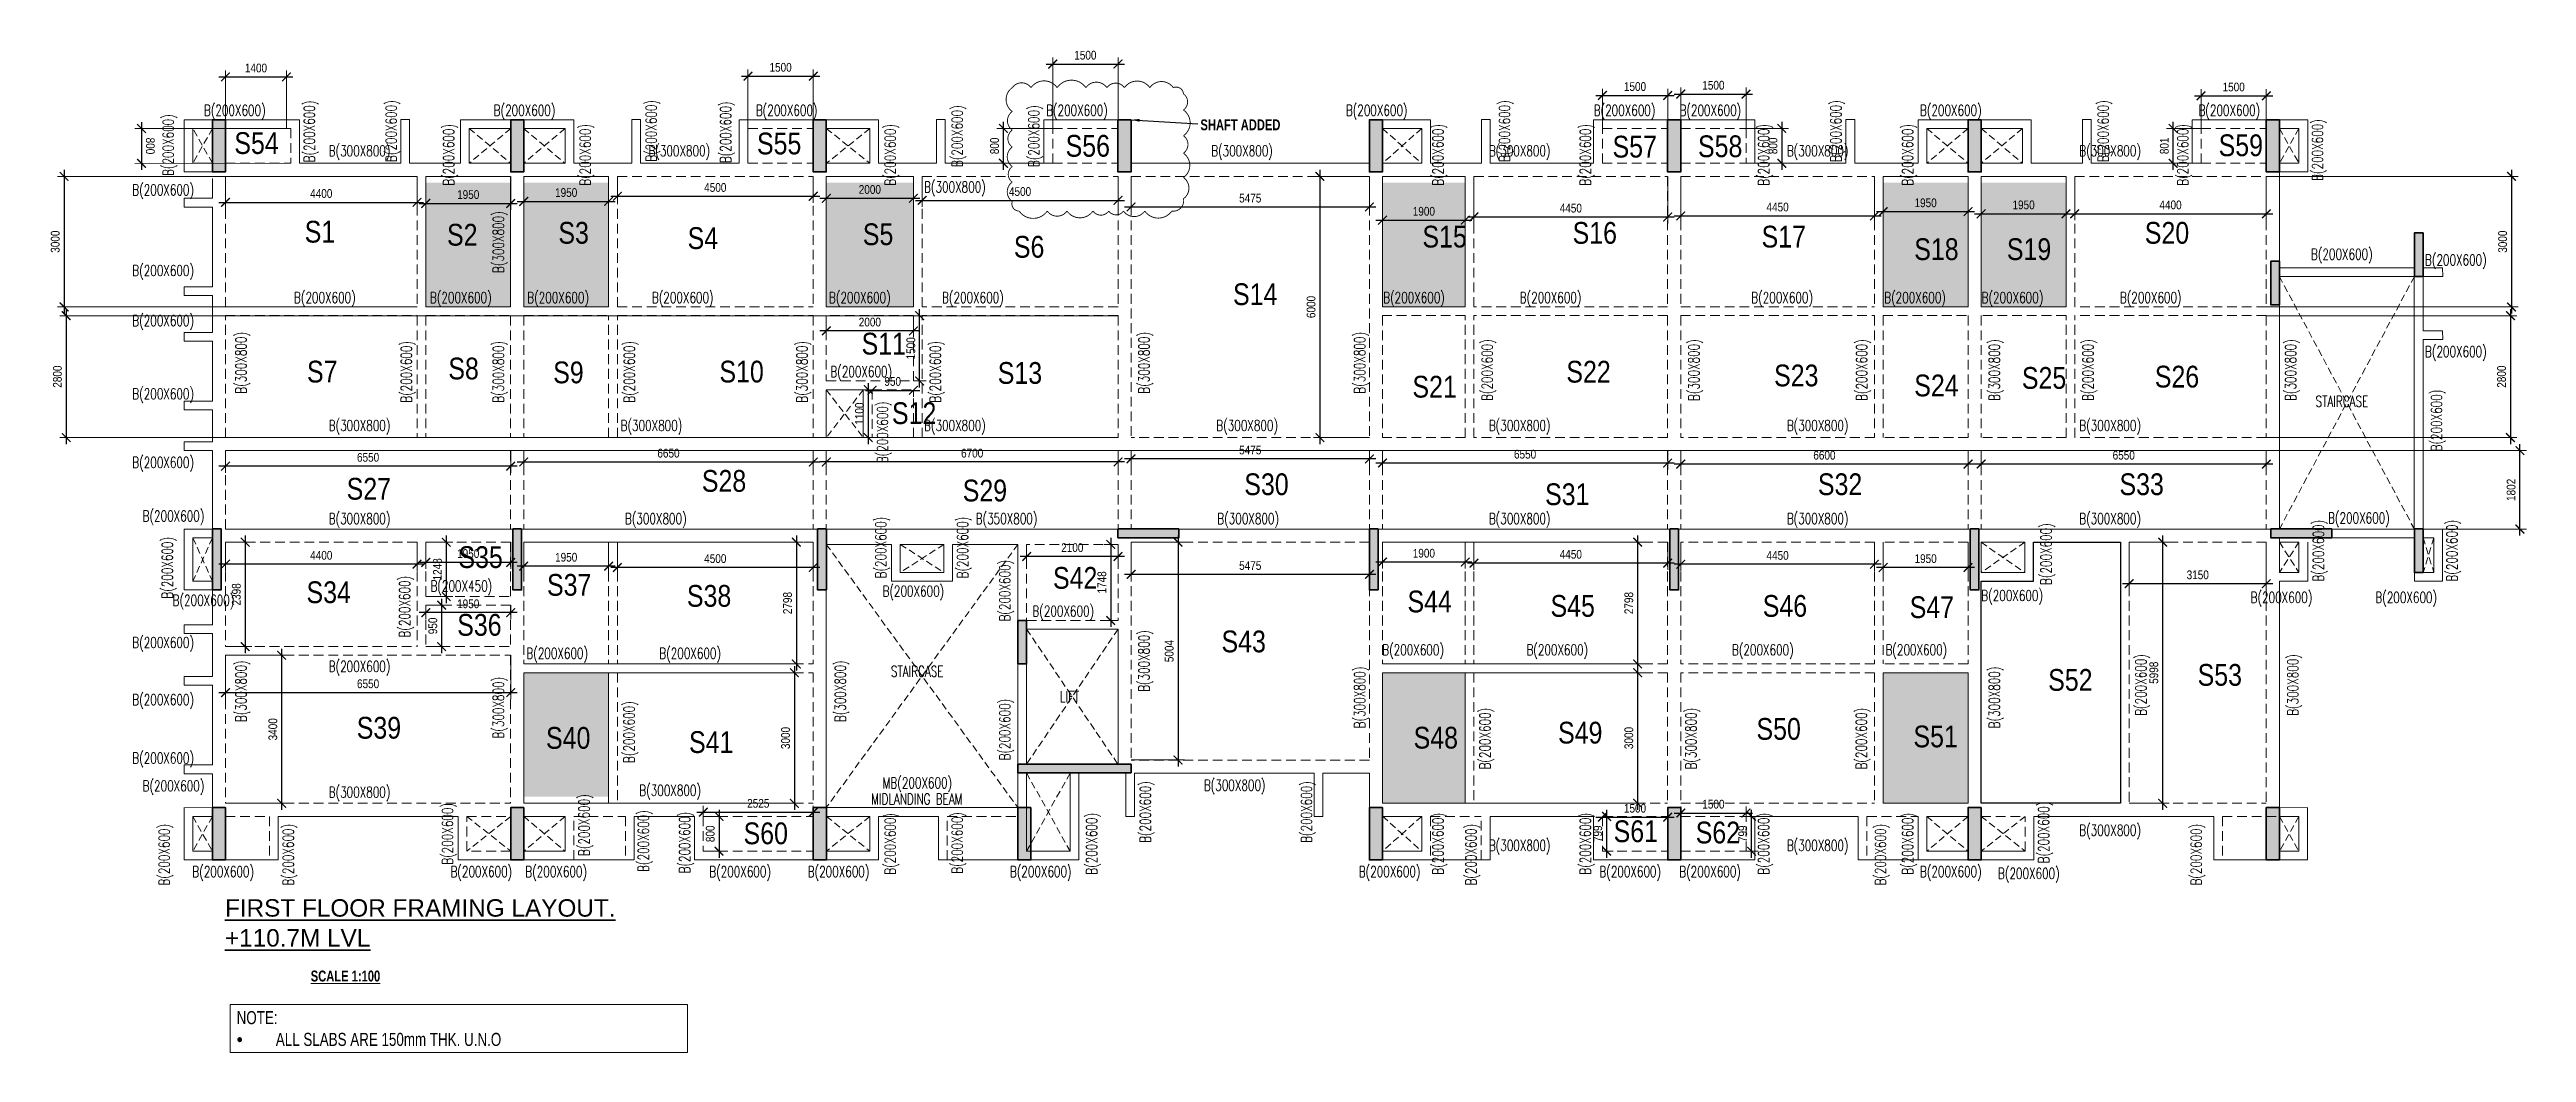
# Model space of a CAD drawing. Header units: millimetres. Extents: x -1 to 56891, y 30 to 23064.
import ezdxf

# ---------------------------------------------------------------- set-up
doc = ezdxf.new("R2010")
doc.units = ezdxf.units.MM
doc.linetypes.add('DASHED', pattern=[0.75, 0.5, -0.25])
doc.linetypes.add('HIDDEN', pattern=[9.525, 6.35, -3.175])
doc.layers.get('Defpoints').update_dxf_attribs({"color": 1})
for name, color, linetype, lineweight in [('G-ANNO-TEXT', 7, 'Continuous', 18), ('S-BEAM-IDEN', 2, 'Continuous', 9), ('S-COL HATCH', 8, 'Continuous', 35), ('S-COLS', 6, 'Continuous', 35), ('S-HEADING', 8, 'Continuous', 35), ('S-SUNKEN HATCH', 9, 'Continuous', 35), ('S_FRAMES', 4, 'Continuous', 9), ('STR-CUTOUT', 1, 'Continuous', 13)]:
    doc.layers.add(name, color=color, linetype=linetype, lineweight=lineweight)
doc.styles.add('Dim.s & Anno.(Misc.)', font='ARIALN.TTF')
doc.styles.add('ROMANS', font='romans.shx', dxfattribs={"width": 0.75})
doc.styles.add('SOBHA', font='swisscl.ttf', dxfattribs={"height": 200})
doc.styles.get("Standard").update_dxf_attribs({"font": 'arial.ttf'})
doc.styles.add('Swis721 LtCn BT_2', font='swisscl.ttf', dxfattribs={"height": 244.992296})
doc.dimstyles.new('A-GFC-100', dxfattribs={"dimscale": 100, "dimtxt": 2, "dimasz": 2, "dimexe": 1.5, "dimexo": 0, "dimgap": 1, "dimtad": 1, "dimdec": 0, "dimdsep": 46, "dimtxsty": 'Dim.s & Anno.(Misc.)', "dimblk": 'ARCHTICK', "dimcen": 0, "dimdle": 1.5, "dimclrd": 256, "dimclre": 8, "dimclrt": 6, "dimazin": 2, "dimtfac": 1, "dimtdec": 0, "dimtix": 1, "dimtmove": 2, "dimatfit": 3, "dimfxl": 1, "dimtolj": 1, "dimlwd": -1, "dimlwe": 9, "dimarcsym": 0})

msp = doc.modelspace()

# ---------------------------------------------------------------- texts
at = {"color": 0, "style": 'Dim.s & Anno.(Misc.)'}
for s, p in [('S54', (4244.4, 20666.2)), ('S55', (16248.5, 20656.5)), ('S56', (23337.8, 20603.2)), ('S57', (35899.7, 20583.8)), ('S58', (37862.4, 20592.3)), ('S59', (49821.2, 20615.1)), ('S1', (5860.8, 18630.4)), ('S2', (9129.4, 18560.9)), ('S3', (11687.5, 18605.1)), ('S4', (14655.5, 18483.4)), ('S5', (18679.9, 18571.5)), ('S6', (22149.5, 18283.8)), ('S15', (31533.5, 18517.1)), ('S16', (34982.8, 18603.2)), ('S17', (39323.1, 18517.1)), ('S20', (48125.3, 18604.7)), ('S18', (42829.9, 18229.9)), ('S19', (44956.9, 18229.9)), ('S14', (27183.1, 17195.5)), ('S11', (18651.3, 16059)), ('S8', (9159.6, 15488.5)), ('S7', (5912.4, 15417.2)), ('S9', (11568.2, 15399.4)), ('S10', (15386.3, 15417.2)), ('S13', (21779.2, 15386.1)), ('S21', (31303.6, 15070.6)), ('S22', (34839.1, 15415.3)), ('S23', (39610.6, 15329.1)), ('S24', (42829.9, 15099.3)), ('S25', (45301.9, 15271.7)), ('S26', (48355.3, 15301.9)), ('S12', (19349.2, 14463.2)), ('S27', (6824.2, 12726.8)), ('S28', (14982.4, 12907.4)), ('S29', (20974.4, 12686.4)), ('S30', (27441.8, 12830)), ('S31', (34350.4, 12600.7)), ('S32', (40616.6, 12830.4)), ('S33', (47543.9, 12830.4)), ('S35', (9392.1, 11157.2)), ('S34', (5901.8, 10350.2)), ('S37', (11425.9, 10519.5)), ('S42', (23047.5, 10680)), ('S38', (14638.9, 10266.7)), ('S44', (31190.4, 10137.7)), ('S45', (34475.5, 10035.9)), ('S46', (39350.4, 10035.9)), ('S47', (42725.4, 10007.1)), ('S36', (9363.3, 9600.8)), ('S43', (26918.5, 9220.4)), ('S52', (45905.8, 8336.5)), ('S53', (49338.5, 8451.8)), ('S39', (7055.6, 7237.4)), ('S40', (11403, 7004.5)), ('S41', (14688, 6908.5)), ('S48', (31331.3, 7009.6)), ('S49', (34648.6, 7124.9)), ('S50', (39206.2, 7211.4)), ('S51', (42811.9, 7038.4)), ('S60', (15940.9, 4812.4)), ('S61', (35925.5, 4859.9)), ('S62', (37810.7, 4831.4))]:
    msp.add_text(s, height=500, dxfattribs=at).set_placement(p)
at = {"layer": 'G-ANNO-TEXT', "color": 1, "char_height": 250, "width": 4617, "attachment_point": 1, "line_spacing_factor": 0.971848, "style": 'Swis721 LtCn BT_2'}
for s, insert in [('{\\fSwis721 LtCn BT|b1|i0|c0|p34;SHAFT ADDED}', (26434.5, 21460.8)), ('{\\fSwis721 LtCn BT|b1|i0|c0|p34;\\LSCALE 1:100}', (5999.5, 1910.4))]:
    msp.add_mtext(s, dxfattribs=dict(at, insert=insert))
at = {"layer": 'G-ANNO-TEXT', "color": 6, "insert": (4296.9, 577.8), "char_height": 300, "width": 10202.556, "attachment_point": 4, "style": 'SOBHA', "bg_fill": 16, "box_fill_scale": 1.5, "bg_fill_color": 256, "bg_fill_transparency": 0}
msp.add_mtext('NOTE: \\P\\pxi-3,l3,t3;{\\fSymbol|b0|i0|c2|p18;·^I}ALL SLABS ARE 150mm THK. U.N.O', dxfattribs=at)
at = {"layer": 'S-BEAM-IDEN', "color": 1, "style": 'ROMANS', "width": 0.7}
for s, p in [('B(200X600)', (3545.6, 21541.8)), ('B(200X600)', (10200.9, 21541.8)), ('B(200X600)', (16221.9, 21541.8)), ('B(200X600)', (22890.2, 21541.8)), ('B(200X600)', (29774, 21541.8)), ('B(200X600)', (35467.4, 21541.8)), ('B(200X600)', (37438, 21541.8)), ('B(200X600)', (42961.2, 21541.8)), ('B(200X600)', (49358.1, 21541.8)), ('B(200X600)', (1900.9, 19715.8)), ('B(200X600)', (51941.7, 18237.6)), ('B(200X600)', (54561.5, 18107.4)), ('B(200X600)', (1900.9, 17863.6)), ('B(200X600)', (5614.9, 17242.5)), ('B(200X600)', (8737.1, 17242.5)), ('B(200X600)', (10972.5, 17242.5)), ('B(200X600)', (13834.8, 17242.5)), ('B(200X600)', (17902.8, 17242.5)), ('B(200X600)', (20500, 17242.5)), ('B(200X600)', (30632.2, 17242.5)), ('B(200X600)', (33768.6, 17242.5)), ('B(200X600)', (39086.7, 17242.5)), ('B(200X600)', (42139.9, 17242.5)), ('B(200X600)', (44376.6, 17242.5)), ('B(200X600)', (47553.2, 17242.5)), ('B(200X600)', (1900.9, 16711.4)), ('B(200X600)', (54561.5, 16000.6)), ('B(200X600)', (17935.1, 15541.7)), ('B(200X600)', (1900.9, 15031.5)), ('B(200X600)', (1900.9, 13456.4)), ('B(200X600)', (2138, 12227.1)), ('B(200X600)', (52335.4, 12179.9)), ('B(200X600)', (2826.6, 10290.1)), ('B(200X600)', (19132.2, 10498.7)), ('B(200X600)', (22575.3, 10040.2)), ('B(200X600)', (44370.1, 10399.7)), ('B(200X600)', (50555.9, 10356.1)), ('B(200X600)', (53421.1, 10356.1)), ('B(200X600)', (1900.9, 9320.1)), ('B(200X600)', (10951.5, 9072)), ('B(200X600)', (14005.3, 9072)), ('B(200X600)', (30610.5, 9151.7)), ('B(200X600)', (33922.5, 9151.7)), ('B(200X600)', (38642.9, 9151.7)), ('B(200X600)', (42169.1, 9151.7)), ('B(200X600)', (6411.3, 8771)), ('B(200X600)', (1900.9, 8007.5)), ('B(200X600)', (1900.9, 6665.7)), ('B(200X600)', (2138, 6027.6)), ('MB(200X600)', (19133.6, 6095.8)), ('MIDLANDING BEAM', (18869.5, 5727.1)), ('B(200X600)', (3279.6, 4056.6)), ('B(200X600)', (9208.9, 4056.6)), ('B(200X600)', (10927.1, 4056.6)), ('B(200X600)', (15152.5, 4056.6)), ('B(200X600)', (17413.5, 4056.6)), ('B(200X600)', (22057.8, 4057.4)), ('B(200X600)', (30071, 4057.5)), ('B(200X600)', (35597.7, 4057.5)), ('B(200X600)', (37431.3, 4057.5)), ('B(200X600)', (42961.2, 4057.5)), ('B(200X600)', (44753.4, 4016.8))]:
    msp.add_text(s, height=250, dxfattribs=at).set_placement(p)
for p in [(6091, 20473.3), (7971.9, 20480.8), (13942.7, 20486.8), (15653.3, 20454.9), (20971.5, 20365.1), (22733, 20365.1), (33543.4, 20481.9), (41155.3, 20481.9), (47294.9, 20481.9), (2847.9, 20161), (9292.9, 19935.8), (12426.3, 19935.8), (19431.6, 19935.8), (32016.3, 19935.8), (35400.7, 19935.8), (39497, 19935.8), (42803.9, 19935.8), (49123.6, 19935.8), (52217.5, 20047.6), (8320.8, 14951.9), (13439.9, 14951.9), (20471, 14951.9), (33143.9, 14993), (41746.4, 14993), (46943.9, 14993), (19256, 13563.1), (54950.2, 13834.4), (19217.5, 10916.8), (21095.4, 10916.8), (45982.7, 10766.2), (52237.8, 10845.2), (55304.3, 10845.2), (2830.8, 10452.4), (8281.3, 9558.9), (22065.9, 9927.2), (48160.6, 7761.3), (13436.3, 6678.3), (22065.9, 6735.7), (33094.4, 6528.3), (41738.2, 6528.3), (9265.3, 4341.1), (12402.5, 4540.9), (25292.6, 4843.4), (28996.1, 4843.4), (45928, 4372.4), (2756.8, 3862.2), (5607.2, 3862.2), (13765.5, 4176.8), (14713.8, 4140.6), (19431.6, 4111), (20970.7, 4132.7), (24059.2, 4111.8), (32016.3, 4112), (32774.5, 3863.6), (35400.7, 4112), (39497, 4112), (42178.6, 3863.6), (42803.9, 4112), (49429.6, 3863.6)]:
    msp.add_text('B(200X600)', height=250, rotation=90, dxfattribs=at).set_placement(p)
at = {"layer": 'S-BEAM-IDEN', "color": 3, "style": 'ROMANS', "width": 0.7}
for s, p in [('B(300X800)', (6411.3, 20612.8)), ('B(300X800)', (13756.2, 20612.8)), ('B(300X800)', (26681.4, 20612.8)), ('B(300X800)', (33058, 20612.8)), ('B(300X800)', (39902.1, 20612.8)), ('B(300X800)', (46619.9, 20612.8)), ('B(300X800)', (20087.1, 19782.8)), ('STAIRCASE', (52050, 14859.5)), ('STAIRCASE', (52050, 14858.3)), ('B(300X800)', (6411.3, 14304.6)), ('B(300X800)', (13115.3, 14304.6)), ('B(300X800)', (20087.1, 14304.6)), ('B(300X800)', (26799.1, 14304.6)), ('B(300X800)', (33058, 14304.6)), ('B(300X800)', (39902.1, 14304.6)), ('B(300X800)', (46619.9, 14304.6)), ('B(300X800)', (6411.3, 12165.7)), ('B(300X800)', (13215.3, 12165.7)), ('B(350X800)', (21272.2, 12165.7)), ('B(300X800)', (26821.6, 12165.7)), ('B(300X800)', (33058, 12165.7)), ('B(300X800)', (39902.1, 12165.7)), ('B(300X800)', (46619.9, 12165.7)), ('B(200X450)', (8749.7, 10618.5)), ('STAIRCASE', (19325, 8658.5)), ('STAIRCASE', (19325, 8657.3)), ('LIFT', (23209, 8078.7)), ('LIFT', (23209, 8077.6)), ('B(300X800)', (26512.2, 6042.2)), ('B(300X800)', (6411.3, 5884.3)), ('B(300X800)', (13545.7, 5923.4)), ('B(300X800)', (46619.9, 5008.8)), ('B(300X800)', (33058, 4659.9)), ('B(300X800)', (39902.1, 4659.9))]:
    msp.add_text(s, height=250, dxfattribs=at).set_placement(p)
for p in [(10434.6, 17930.8), (4521.2, 15159.3), (25262.6, 15159.3), (30218.2, 15159.3), (10434.6, 14951.9), (17407, 14951.9), (37893.8, 14992.4), (44793.8, 14993), (51599.4, 14993), (25262.6, 8311.5), (51650.8, 7761.3), (4521.2, 7616.4), (10434.6, 7239.3), (18286.2, 7616.4), (30218.2, 7474.2), (44793.9, 7474.2), (37828, 6528.3)]:
    msp.add_text('B(300X800)', height=250, rotation=90, dxfattribs=at).set_placement(p)
at = {"layer": 'S-HEADING', "color": 6}
for s, p in [('%%UFIRST FLOOR FRAMING LAYOUT.', (4028.3, 3149.6)), ('%%U+110.7M LVL', (4028.3, 2462.2))]:
    msp.add_text(s, height=400, rotation=359.99719, dxfattribs=at).set_placement(p)

# ---------------------------------------------------------------- blocks, each defined once
blk = doc.blocks.new('A$C3ea4a2f9')
at = {"layer": 'S-COL HATCH'}
h = blk.add_hatch(color=8, dxfattribs=at)
h.dxf.hatch_style = 1
h.paths.add_polyline_path([(300, 17000), (0, 17000), (0, 15800), (300, 15800)])
h = blk.add_hatch(color=8, dxfattribs=at)
h.dxf.hatch_style = 1
h.paths.add_polyline_path([(7151, 17000), (6851, 17000), (6851, 15800), (7151, 15800)])
h = blk.add_hatch(color=8, dxfattribs=at)
h.dxf.hatch_style = 1
h.paths.add_polyline_path([(14100, 17000), (13800, 17000), (13800, 15800), (14100, 15800)])
h = blk.add_hatch(color=8, dxfattribs=at)
h.dxf.hatch_style = 1
h.paths.add_polyline_path([(21100, 17000), (20800, 17000), (20800, 15800), (21100, 15800)])
h = blk.add_hatch(color=8, dxfattribs=at)
h.dxf.hatch_style = 1
h.paths.add_polyline_path([(26875, 17000), (26575, 17000), (26575, 15800), (26875, 15800)])
h = blk.add_hatch(color=8, dxfattribs=at)
h.dxf.hatch_style = 1
h.paths.add_polyline_path([(33725, 17000), (33425, 17000), (33425, 15800), (33725, 15800)])
h = blk.add_hatch(color=8, dxfattribs=at)
h.dxf.hatch_style = 1
h.paths.add_polyline_path([(40626, 17000), (40326, 17000), (40326, 15800), (40626, 15800)])
h = blk.add_hatch(color=8, dxfattribs=at)
h.dxf.hatch_style = 1
h.paths.add_polyline_path([(47475, 17000), (47175, 17000), (47175, 15800), (47475, 15800)])
h = blk.add_hatch(color=8, dxfattribs=at)
h.dxf.hatch_style = 1
h.paths.add_polyline_path([(50777, 14400), (50577, 14400), (50577, 13400), (50777, 13400)])
h = blk.add_hatch(color=8, dxfattribs=at)
h.dxf.hatch_style = 1
h.paths.add_polyline_path([(47276, 12750), (47476, 12750), (47476, 13750), (47276, 13750)])
h = blk.add_hatch(color=8, dxfattribs=at)
h.dxf.hatch_style = 1
h.paths.add_polyline_path([(200, 7600), (0, 7600), (0, 6200), (200, 6200)])
h = blk.add_hatch(color=8, dxfattribs=at)
h.dxf.hatch_style = 1
h.paths.add_polyline_path([(7101, 7600), (6901, 7600), (6901, 6200), (7101, 6200)])
h = blk.add_hatch(color=8, dxfattribs=at)
h.dxf.hatch_style = 1
h.paths.add_polyline_path([(14101, 7600), (13901, 7600), (13901, 6200), (14101, 6200)])
h = blk.add_hatch(color=8, dxfattribs=at)
h.dxf.hatch_style = 1
h.paths.add_polyline_path([(20800, 7600), (20800, 7400), (22200, 7400), (22200, 7600)])
h = blk.add_hatch(color=8, dxfattribs=at)
h.dxf.hatch_style = 1
h.paths.add_polyline_path([(26775, 7600), (26575, 7600), (26575, 6200), (26775, 6200)])
h = blk.add_hatch(color=8, dxfattribs=at)
h.dxf.hatch_style = 1
h.paths.add_polyline_path([(33676, 7600), (33476, 7600), (33476, 6200), (33676, 6200)])
h = blk.add_hatch(color=8, dxfattribs=at)
h.dxf.hatch_style = 1
h.paths.add_polyline_path([(40376, 7600), (40576, 7600), (40576, 6200), (40376, 6200)])
h = blk.add_hatch(color=8, dxfattribs=at)
h.dxf.hatch_style = 1
h.paths.add_polyline_path([(48677, 7400), (48677, 7600), (47277, 7600), (47277, 7400)])
h = blk.add_hatch(color=8, dxfattribs=at)
h.dxf.hatch_style = 1
h.paths.add_polyline_path([(50777, 7600), (50577, 7600), (50577, 6600), (50777, 6600)])
h = blk.add_hatch(color=8, dxfattribs=at)
h.dxf.hatch_style = 1
h.paths.add_polyline_path([(18701, 5500), (18501, 5500), (18501, 4500), (18701, 4500)])
h = blk.add_hatch(color=8, dxfattribs=at)
h.dxf.hatch_style = 1
h.paths.add_polyline_path([(18502, 2200), (18502, 2000), (21101, 2000), (21101, 2200)])
h = blk.add_hatch(color=8, dxfattribs=at)
h.dxf.hatch_style = 1
h.paths.add_polyline_path([(300, 1200), (0, 1200), (0, 0), (300, 0)])
h = blk.add_hatch(color=8, dxfattribs=at)
h.dxf.hatch_style = 1
h.paths.add_polyline_path([(7151, 1200), (6851, 1200), (6851, 0), (7151, 0)])
h = blk.add_hatch(color=8, dxfattribs=at)
h.dxf.hatch_style = 1
h.paths.add_polyline_path([(14101, 1200), (13801, 1200), (13801, 0), (14101, 0)])
h = blk.add_hatch(color=8, dxfattribs=at)
h.dxf.hatch_style = 1
h.paths.add_polyline_path([(18801, 1200), (18501, 1200), (18501, 0), (18801, 0)])
h = blk.add_hatch(color=8, dxfattribs=at)
h.dxf.hatch_style = 1
h.paths.add_polyline_path([(26875, 1200), (26575, 1200), (26575, 0), (26875, 0)])
h = blk.add_hatch(color=8, dxfattribs=at)
h.dxf.hatch_style = 1
h.paths.add_polyline_path([(33726, 1200), (33426, 1200), (33426, 0), (33726, 0)])
h = blk.add_hatch(color=8, dxfattribs=at)
h.dxf.hatch_style = 1
h.paths.add_polyline_path([(40626, 1200), (40326, 1200), (40326, 0), (40626, 0)])
h = blk.add_hatch(color=8, dxfattribs=at)
h.dxf.hatch_style = 1
h.paths.add_polyline_path([(47475, 1200), (47175, 1200), (47175, 0), (47475, 0)])
at = {"layer": 'S-COLS'}
for points in [[(300, 17000), (0, 17000), (0, 15800), (300, 15800)], [(7151, 17000), (6851, 17000), (6851, 15800), (7151, 15800)], [(14100, 17000), (13800, 17000), (13800, 15800), (14100, 15800)], [(21100, 17000), (20800, 17000), (20800, 15800), (21100, 15800)], [(26875, 17000), (26575, 17000), (26575, 15800), (26875, 15800)], [(33725, 17000), (33425, 17000), (33425, 15800), (33725, 15800)], [(40626, 17000), (40326, 17000), (40326, 15800), (40626, 15800)], [(47475, 17000), (47175, 17000), (47175, 15800), (47475, 15800)], [(50777, 14400), (50577, 14400), (50577, 13400), (50777, 13400)], [(47276, 13750), (47476, 13750), (47476, 12750), (47276, 12750)], [(200, 7600), (0, 7600), (0, 6200), (200, 6200)], [(7101, 7600), (6901, 7600), (6901, 6200), (7101, 6200)], [(14101, 7600), (13901, 7600), (13901, 6200), (14101, 6200)], [(22200, 7600), (22200, 7400), (20800, 7400), (20800, 7600)], [(26775, 7600), (26575, 7600), (26575, 6200), (26775, 6200)], [(33676, 7600), (33476, 7600), (33476, 6200), (33676, 6200)], [(40376, 7600), (40576, 7600), (40576, 6200), (40376, 6200)], [(48677, 7400), (48677, 7600), (47277, 7600), (47277, 7400)], [(50777, 7600), (50577, 7600), (50577, 6600), (50777, 6600)], [(18701, 5500), (18501, 5500), (18501, 4500), (18701, 4500)], [(21101, 2200), (21101, 2000), (18502, 2000), (18502, 2200)], [(300, 1200), (0, 1200), (0, 0), (300, 0)], [(7151, 1200), (6851, 1200), (6851, 0), (7151, 0)], [(14101, 1200), (13801, 1200), (13801, 0), (14101, 0)], [(18801, 1200), (18501, 1200), (18501, 0), (18801, 0)], [(26875, 1200), (26575, 1200), (26575, 0), (26875, 0)], [(33726, 1200), (33426, 1200), (33426, 0), (33726, 0)], [(40626, 1200), (40326, 1200), (40326, 0), (40626, 0)], [(47475, 1200), (47175, 1200), (47175, 0), (47475, 0)]]:
    blk.add_lwpolyline(points, close=True, dxfattribs=at)
blk = doc.blocks.new('COLUMNS FROM LGF')
blk.add_blockref('A$C3ea4a2f9', (715961, -21291))
blk = doc.blocks.new('_ArchTick')
at = {"color": 0, "linetype": 'ByBlock', "const_width": 0.15}
blk.add_lwpolyline([(-0.5, -0.5), (0.5, 0.5)], dxfattribs=at)
blk = doc.blocks.new('*D75')
at = {"color": 8, "lineweight": 9, "transparency": 16777216}
for p, q in [((4041, 20152), (4041, 19405)), ((8441, 20152), (8441, 19405))]:
    blk.add_line(p, q, dxfattribs=at)
at = {"transparency": 16777216}
blk.add_line((3891, 19555), (8591, 19555), dxfattribs=at)
at = {"layer": 'Defpoints', "color": 0, "transparency": 16777216}
for p in [(4041, 20152), (8441, 20152), (8441, 19555)]:
    blk.add_point(p, dxfattribs=at)
at = {"transparency": 16777216, "xscale": 200, "yscale": 200, "zscale": 200, "rotation": 180}
blk.add_blockref('_ArchTick', (4041, 19555), dxfattribs=at)
at = {"transparency": 16777216, "xscale": 200, "yscale": 200, "zscale": 200}
blk.add_blockref('_ArchTick', (8441, 19555), dxfattribs=at)
at = {"color": 6, "transparency": 16777216, "insert": (6241, 19757), "char_height": 200, "attachment_point": 5, "style": 'Dim.s & Anno.(Misc.)'}
blk.add_mtext('\\A1;4400', dxfattribs=at)
blk = doc.blocks.new('*D76')
at = {"color": 8, "lineweight": 9, "transparency": 16777216}
for p, q in [((8441, 20152), (183, 20152)), ((8441, 17152), (183, 17152))]:
    blk.add_line(p, q, dxfattribs=at)
at = {"transparency": 16777216}
blk.add_line((333, 20302), (333, 17002), dxfattribs=at)
at = {"layer": 'Defpoints', "color": 0, "transparency": 16777216}
for p in [(8441, 20152), (333, 17152), (8441, 17152)]:
    blk.add_point(p, dxfattribs=at)
at = {"transparency": 16777216, "xscale": 200, "yscale": 200, "zscale": 200}
for p, rotation in [((333, 20152), 90), ((333, 17152), 270)]:
    blk.add_blockref('_ArchTick', p, dxfattribs=dict(at, rotation=rotation))
at = {"color": 6, "transparency": 16777216, "insert": (131, 18652), "char_height": 200, "attachment_point": 5, "rotation": 90, "style": 'Dim.s & Anno.(Misc.)'}
blk.add_mtext('\\A1;3000', dxfattribs=at)
blk = doc.blocks.new('*D77')
at = {"color": 8, "lineweight": 9, "transparency": 16777216}
for p, q in [((8641, 20152), (8641, 19380)), ((10591, 20152), (10591, 19380))]:
    blk.add_line(p, q, dxfattribs=at)
at = {"transparency": 16777216}
blk.add_line((8491, 19530), (10741, 19530), dxfattribs=at)
at = {"layer": 'Defpoints', "color": 0, "transparency": 16777216}
for p in [(8641, 20152), (10591, 20152), (10591, 19530)]:
    blk.add_point(p, dxfattribs=at)
at = {"transparency": 16777216, "xscale": 200, "yscale": 200, "zscale": 200, "rotation": 180}
blk.add_blockref('_ArchTick', (8641, 19530), dxfattribs=at)
at = {"transparency": 16777216, "xscale": 200, "yscale": 200, "zscale": 200}
blk.add_blockref('_ArchTick', (10591, 19530), dxfattribs=at)
at = {"color": 6, "transparency": 16777216, "insert": (9616, 19732), "char_height": 200, "attachment_point": 5, "style": 'Dim.s & Anno.(Misc.)'}
blk.add_mtext('\\A1;1950', dxfattribs=at)
blk = doc.blocks.new('*D78')
at = {"color": 8, "lineweight": 9, "transparency": 16777216}
for p, q in [((10891, 20152), (10891, 19427)), ((12841, 20152), (12841, 19427))]:
    blk.add_line(p, q, dxfattribs=at)
at = {"transparency": 16777216}
blk.add_line((10741, 19577), (12991, 19577), dxfattribs=at)
at = {"layer": 'Defpoints', "color": 0, "transparency": 16777216}
for p in [(10891, 20152), (12841, 20152), (12841, 19577)]:
    blk.add_point(p, dxfattribs=at)
at = {"transparency": 16777216, "xscale": 200, "yscale": 200, "zscale": 200, "rotation": 180}
blk.add_blockref('_ArchTick', (10891, 19577), dxfattribs=at)
at = {"transparency": 16777216, "xscale": 200, "yscale": 200, "zscale": 200}
blk.add_blockref('_ArchTick', (12841, 19577), dxfattribs=at)
at = {"color": 6, "transparency": 16777216, "insert": (11866, 19779), "char_height": 200, "attachment_point": 5, "style": 'Dim.s & Anno.(Misc.)'}
blk.add_mtext('\\A1;1950', dxfattribs=at)
blk = doc.blocks.new('*D79')
at = {"color": 8, "lineweight": 9, "transparency": 16777216}
for p, q in [((13041, 20152), (13041, 19544)), ((17541, 20152), (17541, 19544))]:
    blk.add_line(p, q, dxfattribs=at)
at = {"transparency": 16777216}
blk.add_line((12891, 19694), (17691, 19694), dxfattribs=at)
at = {"layer": 'Defpoints', "color": 0, "transparency": 16777216}
for p in [(13041, 20152), (17541, 20152), (17541, 19694)]:
    blk.add_point(p, dxfattribs=at)
at = {"transparency": 16777216, "xscale": 200, "yscale": 200, "zscale": 200, "rotation": 180}
blk.add_blockref('_ArchTick', (13041, 19694), dxfattribs=at)
at = {"transparency": 16777216, "xscale": 200, "yscale": 200, "zscale": 200}
blk.add_blockref('_ArchTick', (17541, 19694), dxfattribs=at)
at = {"color": 6, "transparency": 16777216, "insert": (15291, 19896), "char_height": 200, "attachment_point": 5, "style": 'Dim.s & Anno.(Misc.)'}
blk.add_mtext('\\A1;4500', dxfattribs=at)
blk = doc.blocks.new('*D80')
at = {"color": 8, "lineweight": 9, "transparency": 16777216}
for p, q in [((17841, 20152), (17841, 19497)), ((19841, 20152), (19841, 19497))]:
    blk.add_line(p, q, dxfattribs=at)
at = {"transparency": 16777216}
blk.add_line((17691, 19647), (19991, 19647), dxfattribs=at)
at = {"layer": 'Defpoints', "color": 0, "transparency": 16777216}
for p in [(17841, 20152), (19841, 20152), (19841, 19647)]:
    blk.add_point(p, dxfattribs=at)
at = {"transparency": 16777216, "xscale": 200, "yscale": 200, "zscale": 200, "rotation": 180}
blk.add_blockref('_ArchTick', (17841, 19647), dxfattribs=at)
at = {"transparency": 16777216, "xscale": 200, "yscale": 200, "zscale": 200}
blk.add_blockref('_ArchTick', (19841, 19647), dxfattribs=at)
at = {"color": 6, "transparency": 16777216, "insert": (18841, 19849), "char_height": 200, "attachment_point": 5, "style": 'Dim.s & Anno.(Misc.)'}
blk.add_mtext('\\A1;2000', dxfattribs=at)
blk = doc.blocks.new('*D81')
at = {"color": 8, "lineweight": 9, "transparency": 16777216}
for p, q in [((20041, 20152), (20041, 19450)), ((24541, 20152), (24541, 19450))]:
    blk.add_line(p, q, dxfattribs=at)
at = {"transparency": 16777216}
blk.add_line((19891, 19600), (24691, 19600), dxfattribs=at)
at = {"layer": 'Defpoints', "color": 0, "transparency": 16777216}
for p in [(20041, 20152), (24541, 20152), (24541, 19600)]:
    blk.add_point(p, dxfattribs=at)
at = {"transparency": 16777216, "xscale": 200, "yscale": 200, "zscale": 200, "rotation": 180}
blk.add_blockref('_ArchTick', (20041, 19600), dxfattribs=at)
at = {"transparency": 16777216, "xscale": 200, "yscale": 200, "zscale": 200}
blk.add_blockref('_ArchTick', (24541, 19600), dxfattribs=at)
at = {"color": 6, "transparency": 16777216, "insert": (22291, 19802), "char_height": 200, "attachment_point": 5, "style": 'Dim.s & Anno.(Misc.)'}
blk.add_mtext('\\A1;4500', dxfattribs=at)
blk = doc.blocks.new('*D82')
at = {"transparency": 16777216}
blk.add_line((19991, 16602), (17691, 16602), dxfattribs=at)
at = {"color": 8, "lineweight": 9, "transparency": 16777216}
for p, q in [((17841, 16952), (17841, 16452)), ((19841, 16952), (19841, 16452))]:
    blk.add_line(p, q, dxfattribs=at)
at = {"layer": 'Defpoints', "color": 0, "transparency": 16777216}
for p in [(17841, 16952), (17841, 16602), (19841, 16952)]:
    blk.add_point(p, dxfattribs=at)
at = {"transparency": 16777216, "xscale": 200, "yscale": 200, "zscale": 200, "rotation": 180}
blk.add_blockref('_ArchTick', (17841, 16602), dxfattribs=at)
at = {"transparency": 16777216, "xscale": 200, "yscale": 200, "zscale": 200}
blk.add_blockref('_ArchTick', (19841, 16602), dxfattribs=at)
at = {"color": 6, "transparency": 16777216, "insert": (18841, 16804), "char_height": 200, "attachment_point": 5, "style": 'Dim.s & Anno.(Misc.)'}
blk.add_mtext('\\A1;2000', dxfattribs=at)
blk = doc.blocks.new('*D83')
at = {"transparency": 16777216}
blk.add_line((19985, 15302), (19985, 17102), dxfattribs=at)
at = {"color": 8, "lineweight": 9, "transparency": 16777216}
for p, q in [((19841, 16952), (20135, 16952)), ((19841, 15452), (20135, 15452))]:
    blk.add_line(p, q, dxfattribs=at)
at = {"layer": 'Defpoints', "color": 0, "transparency": 16777216}
for p in [(19841, 16952), (19985, 16952), (19841, 15452)]:
    blk.add_point(p, dxfattribs=at)
at = {"transparency": 16777216, "xscale": 200, "yscale": 200, "zscale": 200}
for p, rotation in [((19985, 16952), 90), ((19985, 15452), 270)]:
    blk.add_blockref('_ArchTick', p, dxfattribs=dict(at, rotation=rotation))
at = {"color": 6, "transparency": 16777216, "insert": (19783, 16202), "char_height": 200, "attachment_point": 5, "rotation": 90, "style": 'Dim.s & Anno.(Misc.)'}
blk.add_mtext('\\A1;1500', dxfattribs=at)
blk = doc.blocks.new('*D84')
at = {"transparency": 16777216}
blk.add_line((18741, 15237), (19991, 15237), dxfattribs=at)
at = {"color": 8, "lineweight": 9, "transparency": 16777216}
for p, q in [((18891, 15252), (18891, 15087)), ((19841, 15252), (19841, 15087))]:
    blk.add_line(p, q, dxfattribs=at)
at = {"layer": 'Defpoints', "color": 0, "transparency": 16777216}
for p in [(18891, 15252), (19841, 15252), (19841, 15237)]:
    blk.add_point(p, dxfattribs=at)
at = {"transparency": 16777216, "xscale": 200, "yscale": 200, "zscale": 200, "rotation": 180}
blk.add_blockref('_ArchTick', (18891, 15237), dxfattribs=at)
at = {"transparency": 16777216, "xscale": 200, "yscale": 200, "zscale": 200}
blk.add_blockref('_ArchTick', (19841, 15237), dxfattribs=at)
at = {"color": 6, "transparency": 16777216, "insert": (19366, 15440), "char_height": 200, "attachment_point": 5, "style": 'Dim.s & Anno.(Misc.)'}
blk.add_mtext('\\A1;950', dxfattribs=at)
blk = doc.blocks.new('*D85')
at = {"transparency": 16777216}
blk.add_line((18805, 15402), (18805, 14002), dxfattribs=at)
at = {"color": 8, "lineweight": 9, "transparency": 16777216}
for p, q in [((18891, 15252), (18655, 15252)), ((18891, 14152), (18655, 14152))]:
    blk.add_line(p, q, dxfattribs=at)
at = {"layer": 'Defpoints', "color": 0, "transparency": 16777216}
for p in [(18891, 15252), (18805, 14152), (18891, 14152)]:
    blk.add_point(p, dxfattribs=at)
at = {"transparency": 16777216, "xscale": 200, "yscale": 200, "zscale": 200}
for p, rotation in [((18805, 15252), 90), ((18805, 14152), 270)]:
    blk.add_blockref('_ArchTick', p, dxfattribs=dict(at, rotation=rotation))
at = {"color": 6, "transparency": 16777216, "insert": (18603, 14702), "char_height": 200, "attachment_point": 5, "rotation": 90, "style": 'Dim.s & Anno.(Misc.)'}
blk.add_mtext('\\A1;1100', dxfattribs=at)
blk = doc.blocks.new('*D86')
at = {"transparency": 16777216}
blk.add_line((383, 17102), (383, 14002), dxfattribs=at)
at = {"color": 8, "lineweight": 9, "transparency": 16777216}
for p, q in [((24541, 16952), (233, 16952)), ((24541, 14152), (233, 14152))]:
    blk.add_line(p, q, dxfattribs=at)
at = {"layer": 'Defpoints', "color": 0, "transparency": 16777216}
for p in [(24541, 16952), (383, 14152), (24541, 14152)]:
    blk.add_point(p, dxfattribs=at)
at = {"transparency": 16777216, "xscale": 200, "yscale": 200, "zscale": 200}
for p, rotation in [((383, 16952), 90), ((383, 14152), 270)]:
    blk.add_blockref('_ArchTick', p, dxfattribs=dict(at, rotation=rotation))
at = {"color": 6, "transparency": 16777216, "insert": (181, 15552), "char_height": 200, "attachment_point": 5, "rotation": 90, "style": 'Dim.s & Anno.(Misc.)'}
blk.add_mtext('\\A1;2800', dxfattribs=at)
blk = doc.blocks.new('*D87')
at = {"color": 8, "lineweight": 9, "transparency": 16777216}
for p, q in [((4041, 13852), (4041, 13345)), ((10591, 13852), (10591, 13345))]:
    blk.add_line(p, q, dxfattribs=at)
at = {"transparency": 16777216}
blk.add_line((10741, 13495), (3891, 13495), dxfattribs=at)
at = {"layer": 'Defpoints', "color": 0, "transparency": 16777216}
for p in [(4041, 13852), (10591, 13852), (4041, 13495)]:
    blk.add_point(p, dxfattribs=at)
at = {"transparency": 16777216, "xscale": 200, "yscale": 200, "zscale": 200, "rotation": 180}
blk.add_blockref('_ArchTick', (4041, 13495), dxfattribs=at)
at = {"transparency": 16777216, "xscale": 200, "yscale": 200, "zscale": 200}
blk.add_blockref('_ArchTick', (10591, 13495), dxfattribs=at)
at = {"color": 6, "transparency": 16777216, "insert": (7316, 13697), "char_height": 200, "attachment_point": 5, "style": 'Dim.s & Anno.(Misc.)'}
blk.add_mtext('\\A1;6550', dxfattribs=at)
blk = doc.blocks.new('*D88')
at = {"color": 8, "lineweight": 9, "transparency": 16777216}
for p, q in [((10891, 13852), (10891, 13441)), ((17541, 13852), (17541, 13441))]:
    blk.add_line(p, q, dxfattribs=at)
at = {"transparency": 16777216}
blk.add_line((17691, 13591), (10741, 13591), dxfattribs=at)
at = {"layer": 'Defpoints', "color": 0, "transparency": 16777216}
for p in [(10891, 13852), (17541, 13852), (10891, 13591)]:
    blk.add_point(p, dxfattribs=at)
at = {"transparency": 16777216, "xscale": 200, "yscale": 200, "zscale": 200, "rotation": 180}
blk.add_blockref('_ArchTick', (10891, 13591), dxfattribs=at)
at = {"transparency": 16777216, "xscale": 200, "yscale": 200, "zscale": 200}
blk.add_blockref('_ArchTick', (17541, 13591), dxfattribs=at)
at = {"color": 6, "transparency": 16777216, "insert": (14216, 13793), "char_height": 200, "attachment_point": 5, "style": 'Dim.s & Anno.(Misc.)'}
blk.add_mtext('\\A1;6650', dxfattribs=at)
blk = doc.blocks.new('*D89')
at = {"color": 8, "lineweight": 9, "transparency": 16777216}
for p, q in [((17841, 13852), (17841, 13442)), ((24541, 13852), (24541, 13442))]:
    blk.add_line(p, q, dxfattribs=at)
at = {"transparency": 16777216}
blk.add_line((24691, 13592), (17691, 13592), dxfattribs=at)
at = {"layer": 'Defpoints', "color": 0, "transparency": 16777216}
for p in [(17841, 13852), (24541, 13852), (17841, 13592)]:
    blk.add_point(p, dxfattribs=at)
at = {"transparency": 16777216, "xscale": 200, "yscale": 200, "zscale": 200, "rotation": 180}
blk.add_blockref('_ArchTick', (17841, 13592), dxfattribs=at)
at = {"transparency": 16777216, "xscale": 200, "yscale": 200, "zscale": 200}
blk.add_blockref('_ArchTick', (24541, 13592), dxfattribs=at)
at = {"color": 6, "transparency": 16777216, "insert": (21191, 13794), "char_height": 200, "attachment_point": 5, "style": 'Dim.s & Anno.(Misc.)'}
blk.add_mtext('\\A1;6700', dxfattribs=at)
blk = doc.blocks.new('*D90')
at = {"color": 8, "lineweight": 9, "transparency": 16777216}
for p, q in [((24841, 20152), (24841, 19299)), ((30316, 20152), (30316, 19299))]:
    blk.add_line(p, q, dxfattribs=at)
at = {"transparency": 16777216}
blk.add_line((24691, 19449), (30466, 19449), dxfattribs=at)
at = {"layer": 'Defpoints', "color": 0, "transparency": 16777216}
for p in [(24841, 20152), (30316, 20152), (30316, 19449)]:
    blk.add_point(p, dxfattribs=at)
at = {"transparency": 16777216, "xscale": 200, "yscale": 200, "zscale": 200, "rotation": 180}
blk.add_blockref('_ArchTick', (24841, 19449), dxfattribs=at)
at = {"transparency": 16777216, "xscale": 200, "yscale": 200, "zscale": 200}
blk.add_blockref('_ArchTick', (30316, 19449), dxfattribs=at)
at = {"color": 6, "transparency": 16777216, "insert": (27578, 19651), "char_height": 200, "attachment_point": 5, "style": 'Dim.s & Anno.(Misc.)'}
blk.add_mtext('\\A1;5475', dxfattribs=at)
blk = doc.blocks.new('*D91')
at = {"transparency": 16777216}
blk.add_line((30466, 13664), (24691, 13664), dxfattribs=at)
at = {"color": 8, "lineweight": 9, "transparency": 16777216}
for p, q in [((24841, 13852), (24841, 13514)), ((30316, 13852), (30316, 13514))]:
    blk.add_line(p, q, dxfattribs=at)
at = {"layer": 'Defpoints', "color": 0, "transparency": 16777216}
for p in [(24841, 13852), (24841, 13664), (30316, 13852)]:
    blk.add_point(p, dxfattribs=at)
at = {"transparency": 16777216, "xscale": 200, "yscale": 200, "zscale": 200, "rotation": 180}
blk.add_blockref('_ArchTick', (24841, 13664), dxfattribs=at)
at = {"transparency": 16777216, "xscale": 200, "yscale": 200, "zscale": 200}
blk.add_blockref('_ArchTick', (30316, 13664), dxfattribs=at)
at = {"color": 6, "transparency": 16777216, "insert": (27578, 13866), "char_height": 200, "attachment_point": 5, "style": 'Dim.s & Anno.(Misc.)'}
blk.add_mtext('\\A1;5475', dxfattribs=at)
blk = doc.blocks.new('*D92')
at = {"color": 8, "lineweight": 9, "transparency": 16777216}
for p, q in [((30316, 20152), (29028, 20152)), ((30316, 14152), (29028, 14152))]:
    blk.add_line(p, q, dxfattribs=at)
at = {"transparency": 16777216}
blk.add_line((29178, 20302), (29178, 14002), dxfattribs=at)
at = {"layer": 'Defpoints', "color": 0, "transparency": 16777216}
for p in [(30316, 20152), (29178, 14152), (30316, 14152)]:
    blk.add_point(p, dxfattribs=at)
at = {"transparency": 16777216, "xscale": 200, "yscale": 200, "zscale": 200}
for p, rotation in [((29178, 20152), 90), ((29178, 14152), 270)]:
    blk.add_blockref('_ArchTick', p, dxfattribs=dict(at, rotation=rotation))
at = {"color": 6, "transparency": 16777216, "insert": (28976, 17152), "char_height": 200, "attachment_point": 5, "rotation": 90, "style": 'Dim.s & Anno.(Misc.)'}
blk.add_mtext('\\A1;6000', dxfattribs=at)
blk = doc.blocks.new('*D93')
at = {"color": 8, "lineweight": 9, "transparency": 16777216}
for p, q in [((30616, 13852), (30616, 13417)), ((37166, 13852), (37166, 13417))]:
    blk.add_line(p, q, dxfattribs=at)
at = {"transparency": 16777216}
blk.add_line((37316, 13567), (30466, 13567), dxfattribs=at)
at = {"layer": 'Defpoints', "color": 0, "transparency": 16777216}
for p in [(30616, 13852), (37166, 13852), (30616, 13567)]:
    blk.add_point(p, dxfattribs=at)
at = {"transparency": 16777216, "xscale": 200, "yscale": 200, "zscale": 200, "rotation": 180}
blk.add_blockref('_ArchTick', (30616, 13567), dxfattribs=at)
at = {"transparency": 16777216, "xscale": 200, "yscale": 200, "zscale": 200}
blk.add_blockref('_ArchTick', (37166, 13567), dxfattribs=at)
at = {"color": 6, "transparency": 16777216, "insert": (33891, 13769), "char_height": 200, "attachment_point": 5, "style": 'Dim.s & Anno.(Misc.)'}
blk.add_mtext('\\A1;6550', dxfattribs=at)
blk = doc.blocks.new('*D94')
at = {"color": 8, "lineweight": 9, "transparency": 16777216}
for p, q in [((37466, 13852), (37466, 13393)), ((44066, 13852), (44066, 13393))]:
    blk.add_line(p, q, dxfattribs=at)
at = {"transparency": 16777216}
blk.add_line((44216, 13543), (37316, 13543), dxfattribs=at)
at = {"layer": 'Defpoints', "color": 0, "transparency": 16777216}
for p in [(37466, 13852), (44066, 13852), (37466, 13543)]:
    blk.add_point(p, dxfattribs=at)
at = {"transparency": 16777216, "xscale": 200, "yscale": 200, "zscale": 200, "rotation": 180}
blk.add_blockref('_ArchTick', (37466, 13543), dxfattribs=at)
at = {"transparency": 16777216, "xscale": 200, "yscale": 200, "zscale": 200}
blk.add_blockref('_ArchTick', (44066, 13543), dxfattribs=at)
at = {"color": 6, "transparency": 16777216, "insert": (40766, 13745), "char_height": 200, "attachment_point": 5, "style": 'Dim.s & Anno.(Misc.)'}
blk.add_mtext('\\A1;6600', dxfattribs=at)
blk = doc.blocks.new('*D95')
at = {"color": 8, "lineweight": 9, "transparency": 16777216}
for p, q in [((44366, 13852), (44366, 13393)), ((50916, 13852), (50916, 13393))]:
    blk.add_line(p, q, dxfattribs=at)
at = {"transparency": 16777216}
blk.add_line((51066, 13543), (44216, 13543), dxfattribs=at)
at = {"layer": 'Defpoints', "color": 0, "transparency": 16777216}
for p in [(44366, 13852), (50916, 13852), (44366, 13543)]:
    blk.add_point(p, dxfattribs=at)
at = {"transparency": 16777216, "xscale": 200, "yscale": 200, "zscale": 200, "rotation": 180}
blk.add_blockref('_ArchTick', (44366, 13543), dxfattribs=at)
at = {"transparency": 16777216, "xscale": 200, "yscale": 200, "zscale": 200}
blk.add_blockref('_ArchTick', (50916, 13543), dxfattribs=at)
at = {"color": 6, "transparency": 16777216, "insert": (47641, 13745), "char_height": 200, "attachment_point": 5, "style": 'Dim.s & Anno.(Misc.)'}
blk.add_mtext('\\A1;6550', dxfattribs=at)
blk = doc.blocks.new('*D96')
at = {"color": 8, "lineweight": 9, "transparency": 16777216}
for p, q in [((4041, 13852), (56891, 13852)), ((4041, 12050), (56891, 12050))]:
    blk.add_line(p, q, dxfattribs=at)
at = {"transparency": 16777216}
blk.add_line((56741, 11900), (56741, 14002), dxfattribs=at)
at = {"layer": 'Defpoints', "color": 0, "transparency": 16777216}
for p in [(4041, 13852), (56741, 13852), (4041, 12050)]:
    blk.add_point(p, dxfattribs=at)
at = {"transparency": 16777216, "xscale": 200, "yscale": 200, "zscale": 200}
for p, rotation in [((56741, 13852), 90), ((56741, 12050), 270)]:
    blk.add_blockref('_ArchTick', p, dxfattribs=dict(at, rotation=rotation))
at = {"color": 6, "transparency": 16777216, "insert": (56539, 12951), "char_height": 200, "attachment_point": 5, "rotation": 90, "style": 'Dim.s & Anno.(Misc.)'}
blk.add_mtext('\\A1;1802', dxfattribs=at)
blk = doc.blocks.new('*D97')
at = {"color": 8, "lineweight": 9, "transparency": 16777216}
for p, q in [((50916, 20152), (56697, 20152)), ((50916, 17152), (56697, 17152))]:
    blk.add_line(p, q, dxfattribs=at)
at = {"transparency": 16777216}
blk.add_line((56547, 20302), (56547, 17002), dxfattribs=at)
at = {"layer": 'Defpoints', "color": 0, "transparency": 16777216}
for p in [(50916, 20152), (50916, 17152), (56547, 17152)]:
    blk.add_point(p, dxfattribs=at)
at = {"transparency": 16777216, "xscale": 200, "yscale": 200, "zscale": 200}
for p, rotation in [((56547, 20152), 90), ((56547, 17152), 270)]:
    blk.add_blockref('_ArchTick', p, dxfattribs=dict(at, rotation=rotation))
at = {"color": 6, "transparency": 16777216, "insert": (56345, 18652), "char_height": 200, "attachment_point": 5, "rotation": 90, "style": 'Dim.s & Anno.(Misc.)'}
blk.add_mtext('\\A1;3000', dxfattribs=at)
blk = doc.blocks.new('*D98')
at = {"transparency": 16777216}
blk.add_line((56523, 17102), (56523, 14002), dxfattribs=at)
at = {"color": 8, "lineweight": 9, "transparency": 16777216}
for p, q in [((50916, 16952), (56673, 16952)), ((50916, 14152), (56673, 14152))]:
    blk.add_line(p, q, dxfattribs=at)
at = {"layer": 'Defpoints', "color": 0, "transparency": 16777216}
for p in [(50916, 16952), (50916, 14152), (56523, 14152)]:
    blk.add_point(p, dxfattribs=at)
at = {"transparency": 16777216, "xscale": 200, "yscale": 200, "zscale": 200}
for p, rotation in [((56523, 16952), 90), ((56523, 14152), 270)]:
    blk.add_blockref('_ArchTick', p, dxfattribs=dict(at, rotation=rotation))
at = {"color": 6, "transparency": 16777216, "insert": (56320, 15552), "char_height": 200, "attachment_point": 5, "rotation": 90, "style": 'Dim.s & Anno.(Misc.)'}
blk.add_mtext('\\A1;2800', dxfattribs=at)
blk = doc.blocks.new('*D99')
at = {"color": 8, "lineweight": 9, "transparency": 16777216}
for p, q in [((30616, 20152), (30616, 18996)), ((32516, 20152), (32516, 18996))]:
    blk.add_line(p, q, dxfattribs=at)
at = {"transparency": 16777216}
blk.add_line((30466, 19146), (32666, 19146), dxfattribs=at)
at = {"layer": 'Defpoints', "color": 0, "transparency": 16777216}
for p in [(30616, 20152), (32516, 20152), (32516, 19146)]:
    blk.add_point(p, dxfattribs=at)
at = {"transparency": 16777216, "xscale": 200, "yscale": 200, "zscale": 200, "rotation": 180}
blk.add_blockref('_ArchTick', (30616, 19146), dxfattribs=at)
at = {"transparency": 16777216, "xscale": 200, "yscale": 200, "zscale": 200}
blk.add_blockref('_ArchTick', (32516, 19146), dxfattribs=at)
at = {"color": 6, "transparency": 16777216, "insert": (31566, 19348), "char_height": 200, "attachment_point": 5, "style": 'Dim.s & Anno.(Misc.)'}
blk.add_mtext('\\A1;1900', dxfattribs=at)
blk = doc.blocks.new('*D100')
at = {"color": 8, "lineweight": 9, "transparency": 16777216}
for p, q in [((32716, 20152), (32716, 19069)), ((37166, 20152), (37166, 19069))]:
    blk.add_line(p, q, dxfattribs=at)
at = {"transparency": 16777216}
blk.add_line((32566, 19219), (37316, 19219), dxfattribs=at)
at = {"layer": 'Defpoints', "color": 0, "transparency": 16777216}
for p in [(32716, 20152), (37166, 20152), (37166, 19219)]:
    blk.add_point(p, dxfattribs=at)
at = {"transparency": 16777216, "xscale": 200, "yscale": 200, "zscale": 200, "rotation": 180}
blk.add_blockref('_ArchTick', (32716, 19219), dxfattribs=at)
at = {"transparency": 16777216, "xscale": 200, "yscale": 200, "zscale": 200}
blk.add_blockref('_ArchTick', (37166, 19219), dxfattribs=at)
at = {"color": 6, "transparency": 16777216, "insert": (34941, 19421), "char_height": 200, "attachment_point": 5, "style": 'Dim.s & Anno.(Misc.)'}
blk.add_mtext('\\A1;4450', dxfattribs=at)
blk = doc.blocks.new('*D101')
at = {"color": 8, "lineweight": 9, "transparency": 16777216}
for p, q in [((37466, 20152), (37466, 19094)), ((41916, 20152), (41916, 19094))]:
    blk.add_line(p, q, dxfattribs=at)
at = {"transparency": 16777216}
blk.add_line((37316, 19244), (42066, 19244), dxfattribs=at)
at = {"layer": 'Defpoints', "color": 0, "transparency": 16777216}
for p in [(37466, 20152), (41916, 20152), (41916, 19244)]:
    blk.add_point(p, dxfattribs=at)
at = {"transparency": 16777216, "xscale": 200, "yscale": 200, "zscale": 200, "rotation": 180}
blk.add_blockref('_ArchTick', (37466, 19244), dxfattribs=at)
at = {"transparency": 16777216, "xscale": 200, "yscale": 200, "zscale": 200}
blk.add_blockref('_ArchTick', (41916, 19244), dxfattribs=at)
at = {"color": 6, "transparency": 16777216, "insert": (39691, 19446), "char_height": 200, "attachment_point": 5, "style": 'Dim.s & Anno.(Misc.)'}
blk.add_mtext('\\A1;4450', dxfattribs=at)
blk = doc.blocks.new('*D102')
at = {"color": 8, "lineweight": 9, "transparency": 16777216}
for p, q in [((42116, 20152), (42116, 19191)), ((44066, 20152), (44066, 19191))]:
    blk.add_line(p, q, dxfattribs=at)
at = {"transparency": 16777216}
blk.add_line((41966, 19341), (44216, 19341), dxfattribs=at)
at = {"layer": 'Defpoints', "color": 0, "transparency": 16777216}
for p in [(42116, 20152), (44066, 20152), (44066, 19341)]:
    blk.add_point(p, dxfattribs=at)
at = {"transparency": 16777216, "xscale": 200, "yscale": 200, "zscale": 200, "rotation": 180}
blk.add_blockref('_ArchTick', (42116, 19341), dxfattribs=at)
at = {"transparency": 16777216, "xscale": 200, "yscale": 200, "zscale": 200}
blk.add_blockref('_ArchTick', (44066, 19341), dxfattribs=at)
at = {"color": 6, "transparency": 16777216, "insert": (43091, 19543), "char_height": 200, "attachment_point": 5, "style": 'Dim.s & Anno.(Misc.)'}
blk.add_mtext('\\A1;1950', dxfattribs=at)
blk = doc.blocks.new('*D103')
at = {"color": 8, "lineweight": 9, "transparency": 16777216}
for p, q in [((44366, 20152), (44366, 19142)), ((46316, 20152), (46316, 19142))]:
    blk.add_line(p, q, dxfattribs=at)
at = {"transparency": 16777216}
blk.add_line((44216, 19292), (46466, 19292), dxfattribs=at)
at = {"layer": 'Defpoints', "color": 0, "transparency": 16777216}
for p in [(44366, 20152), (46316, 20152), (46316, 19292)]:
    blk.add_point(p, dxfattribs=at)
at = {"transparency": 16777216, "xscale": 200, "yscale": 200, "zscale": 200, "rotation": 180}
blk.add_blockref('_ArchTick', (44366, 19292), dxfattribs=at)
at = {"transparency": 16777216, "xscale": 200, "yscale": 200, "zscale": 200}
blk.add_blockref('_ArchTick', (46316, 19292), dxfattribs=at)
at = {"color": 6, "transparency": 16777216, "insert": (45341, 19495), "char_height": 200, "attachment_point": 5, "style": 'Dim.s & Anno.(Misc.)'}
blk.add_mtext('\\A1;1950', dxfattribs=at)
blk = doc.blocks.new('*D104')
at = {"color": 8, "lineweight": 9, "transparency": 16777216}
for p, q in [((46516, 20152), (46516, 19142)), ((50916, 20152), (50916, 19142))]:
    blk.add_line(p, q, dxfattribs=at)
at = {"transparency": 16777216}
blk.add_line((46366, 19292), (51066, 19292), dxfattribs=at)
at = {"layer": 'Defpoints', "color": 0, "transparency": 16777216}
for p in [(46516, 20152), (50916, 20152), (50916, 19292)]:
    blk.add_point(p, dxfattribs=at)
at = {"transparency": 16777216, "xscale": 200, "yscale": 200, "zscale": 200, "rotation": 180}
blk.add_blockref('_ArchTick', (46516, 19292), dxfattribs=at)
at = {"transparency": 16777216, "xscale": 200, "yscale": 200, "zscale": 200}
blk.add_blockref('_ArchTick', (50916, 19292), dxfattribs=at)
at = {"color": 6, "transparency": 16777216, "insert": (48716, 19495), "char_height": 200, "attachment_point": 5, "style": 'Dim.s & Anno.(Misc.)'}
blk.add_mtext('\\A1;4400', dxfattribs=at)
blk = doc.blocks.new('*D105')
at = {"color": 8, "lineweight": 9, "transparency": 16777216}
for p, q in [((4041, 11750), (4041, 11095)), ((8441, 11750), (8441, 11095))]:
    blk.add_line(p, q, dxfattribs=at)
at = {"transparency": 16777216}
blk.add_line((8591, 11245), (3891, 11245), dxfattribs=at)
at = {"layer": 'Defpoints', "color": 0, "transparency": 16777216}
for p in [(4041, 11750), (8441, 11750), (4041, 11245)]:
    blk.add_point(p, dxfattribs=at)
at = {"transparency": 16777216, "xscale": 200, "yscale": 200, "zscale": 200, "rotation": 180}
blk.add_blockref('_ArchTick', (4041, 11245), dxfattribs=at)
at = {"transparency": 16777216, "xscale": 200, "yscale": 200, "zscale": 200}
blk.add_blockref('_ArchTick', (8441, 11245), dxfattribs=at)
at = {"color": 6, "transparency": 16777216, "insert": (6241, 11447), "char_height": 200, "attachment_point": 5, "style": 'Dim.s & Anno.(Misc.)'}
blk.add_mtext('\\A1;4400', dxfattribs=at)
blk = doc.blocks.new('*D106')
at = {"color": 8, "lineweight": 9, "transparency": 16777216}
for p, q in [((8641, 11750), (8641, 11135)), ((10591, 11750), (10591, 11135))]:
    blk.add_line(p, q, dxfattribs=at)
at = {"transparency": 16777216}
blk.add_line((10741, 11285), (8491, 11285), dxfattribs=at)
at = {"layer": 'Defpoints', "color": 0, "transparency": 16777216}
for p in [(8641, 11750), (10591, 11750), (8641, 11285)]:
    blk.add_point(p, dxfattribs=at)
at = {"transparency": 16777216, "xscale": 200, "yscale": 200, "zscale": 200, "rotation": 180}
blk.add_blockref('_ArchTick', (8641, 11285), dxfattribs=at)
at = {"transparency": 16777216, "xscale": 200, "yscale": 200, "zscale": 200}
blk.add_blockref('_ArchTick', (10591, 11285), dxfattribs=at)
at = {"color": 6, "transparency": 16777216, "insert": (9616, 11487), "char_height": 200, "attachment_point": 5, "style": 'Dim.s & Anno.(Misc.)'}
blk.add_mtext('\\A1;1950', dxfattribs=at)
blk = doc.blocks.new('*D107')
at = {"color": 8, "lineweight": 9, "transparency": 16777216}
for p, q in [((8641, 10302), (8641, 9981)), ((10591, 10302), (10591, 9981))]:
    blk.add_line(p, q, dxfattribs=at)
at = {"transparency": 16777216}
blk.add_line((10741, 10131), (8491, 10131), dxfattribs=at)
at = {"layer": 'Defpoints', "color": 0, "transparency": 16777216}
for p in [(8641, 10302), (10591, 10302), (8641, 10131)]:
    blk.add_point(p, dxfattribs=at)
at = {"transparency": 16777216, "xscale": 200, "yscale": 200, "zscale": 200, "rotation": 180}
blk.add_blockref('_ArchTick', (8641, 10131), dxfattribs=at)
at = {"transparency": 16777216, "xscale": 200, "yscale": 200, "zscale": 200}
blk.add_blockref('_ArchTick', (10591, 10131), dxfattribs=at)
at = {"color": 6, "transparency": 16777216, "insert": (9616, 10333), "char_height": 200, "attachment_point": 5, "style": 'Dim.s & Anno.(Misc.)'}
blk.add_mtext('\\A1;1950', dxfattribs=at)
blk = doc.blocks.new('*D108')
at = {"color": 8, "lineweight": 9, "transparency": 16777216}
for p, q in [((4041, 11750), (4642, 11750)), ((4041, 9352), (4642, 9352))]:
    blk.add_line(p, q, dxfattribs=at)
at = {"transparency": 16777216}
blk.add_line((4492, 11900), (4492, 9202), dxfattribs=at)
at = {"layer": 'Defpoints', "color": 0, "transparency": 16777216}
for p in [(4041, 11750), (4041, 9352), (4492, 9352)]:
    blk.add_point(p, dxfattribs=at)
at = {"transparency": 16777216, "xscale": 200, "yscale": 200, "zscale": 200}
for p, rotation in [((4492, 11750), 90), ((4492, 9352), 270)]:
    blk.add_blockref('_ArchTick', p, dxfattribs=dict(at, rotation=rotation))
at = {"color": 6, "transparency": 16777216, "insert": (4290, 10551), "char_height": 200, "attachment_point": 5, "rotation": 90, "style": 'Dim.s & Anno.(Misc.)'}
blk.add_mtext('\\A1;2398', dxfattribs=at)
blk = doc.blocks.new('*D109')
at = {"color": 8, "lineweight": 9, "transparency": 16777216}
for p, q in [((8641, 11750), (9261, 11750)), ((8641, 10502), (9261, 10502))]:
    blk.add_line(p, q, dxfattribs=at)
at = {"transparency": 16777216}
blk.add_line((9111, 11900), (9111, 10352), dxfattribs=at)
at = {"layer": 'Defpoints', "color": 0, "transparency": 16777216}
for p in [(8641, 11750), (8641, 10502), (9111, 10502)]:
    blk.add_point(p, dxfattribs=at)
at = {"transparency": 16777216, "xscale": 200, "yscale": 200, "zscale": 200}
for p, rotation in [((9111, 11750), 90), ((9111, 10502), 270)]:
    blk.add_blockref('_ArchTick', p, dxfattribs=dict(at, rotation=rotation))
at = {"color": 6, "transparency": 16777216, "insert": (8909, 11126), "char_height": 200, "attachment_point": 5, "rotation": 90, "style": 'Dim.s & Anno.(Misc.)'}
blk.add_mtext('\\A1;1248', dxfattribs=at)
blk = doc.blocks.new('*D110')
at = {"color": 8, "lineweight": 9, "transparency": 16777216}
for p, q in [((8641, 10302), (9155, 10302)), ((8641, 9352), (9155, 9352))]:
    blk.add_line(p, q, dxfattribs=at)
at = {"transparency": 16777216}
blk.add_line((9005, 10452), (9005, 9202), dxfattribs=at)
at = {"layer": 'Defpoints', "color": 0, "transparency": 16777216}
for p in [(8641, 10302), (8641, 9352), (9005, 9352)]:
    blk.add_point(p, dxfattribs=at)
at = {"transparency": 16777216, "xscale": 200, "yscale": 200, "zscale": 200}
for p, rotation in [((9005, 10302), 90), ((9005, 9352), 270)]:
    blk.add_blockref('_ArchTick', p, dxfattribs=dict(at, rotation=rotation))
at = {"color": 6, "transparency": 16777216, "insert": (8803, 9827), "char_height": 200, "attachment_point": 5, "rotation": 90, "style": 'Dim.s & Anno.(Misc.)'}
blk.add_mtext('\\A1;950', dxfattribs=at)
blk = doc.blocks.new('*D111')
at = {"color": 8, "lineweight": 9, "transparency": 16777216}
for p, q in [((4041, 9152), (4041, 8145)), ((10591, 9152), (10591, 8145))]:
    blk.add_line(p, q, dxfattribs=at)
at = {"transparency": 16777216}
blk.add_line((3891, 8295), (10741, 8295), dxfattribs=at)
at = {"layer": 'Defpoints', "color": 0, "transparency": 16777216}
for p in [(4041, 9152), (10591, 9152), (10591, 8295)]:
    blk.add_point(p, dxfattribs=at)
at = {"transparency": 16777216, "xscale": 200, "yscale": 200, "zscale": 200, "rotation": 180}
blk.add_blockref('_ArchTick', (4041, 8295), dxfattribs=at)
at = {"transparency": 16777216, "xscale": 200, "yscale": 200, "zscale": 200}
blk.add_blockref('_ArchTick', (10591, 8295), dxfattribs=at)
at = {"color": 6, "transparency": 16777216, "insert": (7316, 8497), "char_height": 200, "attachment_point": 5, "style": 'Dim.s & Anno.(Misc.)'}
blk.add_mtext('\\A1;6550', dxfattribs=at)
blk = doc.blocks.new('*D112')
at = {"color": 8, "lineweight": 9, "transparency": 16777216}
for p, q in [((4041, 9152), (5481, 9152)), ((4041, 5752), (5481, 5752))]:
    blk.add_line(p, q, dxfattribs=at)
at = {"transparency": 16777216}
blk.add_line((5331, 9302), (5331, 5602), dxfattribs=at)
at = {"layer": 'Defpoints', "color": 0, "transparency": 16777216}
for p in [(4041, 9152), (4041, 5752), (5331, 5752)]:
    blk.add_point(p, dxfattribs=at)
at = {"transparency": 16777216, "xscale": 200, "yscale": 200, "zscale": 200}
for p, rotation in [((5331, 9152), 90), ((5331, 5752), 270)]:
    blk.add_blockref('_ArchTick', p, dxfattribs=dict(at, rotation=rotation))
at = {"color": 6, "transparency": 16777216, "insert": (5129, 7452), "char_height": 200, "attachment_point": 5, "rotation": 90, "style": 'Dim.s & Anno.(Misc.)'}
blk.add_mtext('\\A1;3400', dxfattribs=at)
blk = doc.blocks.new('*D113')
at = {"color": 8, "lineweight": 9, "transparency": 16777216}
for p, q in [((10891, 11750), (10891, 11050)), ((12841, 11750), (12841, 11050))]:
    blk.add_line(p, q, dxfattribs=at)
at = {"transparency": 16777216}
blk.add_line((12991, 11200), (10741, 11200), dxfattribs=at)
at = {"layer": 'Defpoints', "color": 0, "transparency": 16777216}
for p in [(10891, 11750), (12841, 11750), (10891, 11200)]:
    blk.add_point(p, dxfattribs=at)
at = {"transparency": 16777216, "xscale": 200, "yscale": 200, "zscale": 200, "rotation": 180}
blk.add_blockref('_ArchTick', (10891, 11200), dxfattribs=at)
at = {"transparency": 16777216, "xscale": 200, "yscale": 200, "zscale": 200}
blk.add_blockref('_ArchTick', (12841, 11200), dxfattribs=at)
at = {"color": 6, "transparency": 16777216, "insert": (11866, 11402), "char_height": 200, "attachment_point": 5, "style": 'Dim.s & Anno.(Misc.)'}
blk.add_mtext('\\A1;1950', dxfattribs=at)
blk = doc.blocks.new('*D114')
at = {"color": 8, "lineweight": 9, "transparency": 16777216}
for p, q in [((13041, 11750), (13041, 11019)), ((17541, 11750), (17541, 11019))]:
    blk.add_line(p, q, dxfattribs=at)
at = {"transparency": 16777216}
blk.add_line((17691, 11169), (12891, 11169), dxfattribs=at)
at = {"layer": 'Defpoints', "color": 0, "transparency": 16777216}
for p in [(13041, 11750), (17541, 11750), (13041, 11169)]:
    blk.add_point(p, dxfattribs=at)
at = {"transparency": 16777216, "xscale": 200, "yscale": 200, "zscale": 200, "rotation": 180}
blk.add_blockref('_ArchTick', (13041, 11169), dxfattribs=at)
at = {"transparency": 16777216, "xscale": 200, "yscale": 200, "zscale": 200}
blk.add_blockref('_ArchTick', (17541, 11169), dxfattribs=at)
at = {"color": 6, "transparency": 16777216, "insert": (15291, 11371), "char_height": 200, "attachment_point": 5, "style": 'Dim.s & Anno.(Misc.)'}
blk.add_mtext('\\A1;4500', dxfattribs=at)
blk = doc.blocks.new('*D115')
at = {"color": 8, "lineweight": 9, "transparency": 16777216}
for p, q in [((10891, 11750), (17303, 11750)), ((10891, 8952), (17303, 8952))]:
    blk.add_line(p, q, dxfattribs=at)
at = {"transparency": 16777216}
blk.add_line((17153, 11900), (17153, 8802), dxfattribs=at)
at = {"layer": 'Defpoints', "color": 0, "transparency": 16777216}
for p in [(10891, 11750), (10891, 8952), (17153, 8952)]:
    blk.add_point(p, dxfattribs=at)
at = {"transparency": 16777216, "xscale": 200, "yscale": 200, "zscale": 200}
for p, rotation in [((17153, 11750), 90), ((17153, 8952), 270)]:
    blk.add_blockref('_ArchTick', p, dxfattribs=dict(at, rotation=rotation))
at = {"color": 6, "transparency": 16777216, "insert": (16951, 10351), "char_height": 200, "attachment_point": 5, "rotation": 90, "style": 'Dim.s & Anno.(Misc.)'}
blk.add_mtext('\\A1;2798', dxfattribs=at)
blk = doc.blocks.new('*D116')
at = {"color": 8, "lineweight": 9, "transparency": 16777216}
for p, q in [((10891, 8752), (17257, 8752)), ((10891, 5752), (17257, 5752))]:
    blk.add_line(p, q, dxfattribs=at)
at = {"transparency": 16777216}
blk.add_line((17107, 8902), (17107, 5602), dxfattribs=at)
at = {"layer": 'Defpoints', "color": 0, "transparency": 16777216}
for p in [(10891, 8752), (10891, 5752), (17107, 5752)]:
    blk.add_point(p, dxfattribs=at)
at = {"transparency": 16777216, "xscale": 200, "yscale": 200, "zscale": 200}
for p, rotation in [((17107, 8752), 90), ((17107, 5752), 270)]:
    blk.add_blockref('_ArchTick', p, dxfattribs=dict(at, rotation=rotation))
at = {"color": 6, "transparency": 16777216, "insert": (16905, 7252), "char_height": 200, "attachment_point": 5, "rotation": 90, "style": 'Dim.s & Anno.(Misc.)'}
blk.add_mtext('\\A1;3000', dxfattribs=at)
blk = doc.blocks.new('*D117')
at = {"transparency": 16777216}
blk.add_line((24691, 11420), (22291, 11420), dxfattribs=at)
at = {"color": 8, "lineweight": 9, "transparency": 16777216}
for p, q in [((22441, 11700), (22441, 11270)), ((24541, 11700), (24541, 11270))]:
    blk.add_line(p, q, dxfattribs=at)
at = {"layer": 'Defpoints', "color": 0, "transparency": 16777216}
for p in [(22441, 11700), (22441, 11420), (24541, 11700)]:
    blk.add_point(p, dxfattribs=at)
at = {"transparency": 16777216, "xscale": 200, "yscale": 200, "zscale": 200, "rotation": 180}
blk.add_blockref('_ArchTick', (22441, 11420), dxfattribs=at)
at = {"transparency": 16777216, "xscale": 200, "yscale": 200, "zscale": 200}
blk.add_blockref('_ArchTick', (24541, 11420), dxfattribs=at)
at = {"color": 6, "transparency": 16777216, "insert": (23491, 11623), "char_height": 200, "attachment_point": 5, "style": 'Dim.s & Anno.(Misc.)'}
blk.add_mtext('\\A1;2100', dxfattribs=at)
blk = doc.blocks.new('*D118')
at = {"color": 8, "lineweight": 9, "transparency": 16777216}
for p, q in [((24541, 11700), (24223, 11700)), ((24541, 9952), (24223, 9952))]:
    blk.add_line(p, q, dxfattribs=at)
at = {"transparency": 16777216}
blk.add_line((24373, 11850), (24373, 9802), dxfattribs=at)
at = {"layer": 'Defpoints', "color": 0, "transparency": 16777216}
for p in [(24541, 11700), (24373, 9952), (24541, 9952)]:
    blk.add_point(p, dxfattribs=at)
at = {"transparency": 16777216, "xscale": 200, "yscale": 200, "zscale": 200}
for p, rotation in [((24373, 11700), 90), ((24373, 9952), 270)]:
    blk.add_blockref('_ArchTick', p, dxfattribs=dict(at, rotation=rotation))
at = {"color": 6, "transparency": 16777216, "insert": (24171, 10826), "char_height": 200, "attachment_point": 5, "rotation": 90, "style": 'Dim.s & Anno.(Misc.)'}
blk.add_mtext('\\A1;1748', dxfattribs=at)
blk = doc.blocks.new('*D119')
at = {"color": 8, "lineweight": 9, "transparency": 16777216}
for p, q in [((24841, 11750), (24841, 10861)), ((30316, 11750), (30316, 10861))]:
    blk.add_line(p, q, dxfattribs=at)
at = {"transparency": 16777216}
blk.add_line((30466, 11011), (24691, 11011), dxfattribs=at)
at = {"layer": 'Defpoints', "color": 0, "transparency": 16777216}
for p in [(24841, 11750), (30316, 11750), (24841, 11011)]:
    blk.add_point(p, dxfattribs=at)
at = {"transparency": 16777216, "xscale": 200, "yscale": 200, "zscale": 200, "rotation": 180}
blk.add_blockref('_ArchTick', (24841, 11011), dxfattribs=at)
at = {"transparency": 16777216, "xscale": 200, "yscale": 200, "zscale": 200}
blk.add_blockref('_ArchTick', (30316, 11011), dxfattribs=at)
at = {"color": 6, "transparency": 16777216, "insert": (27578, 11212), "char_height": 200, "attachment_point": 5, "style": 'Dim.s & Anno.(Misc.)'}
blk.add_mtext('\\A1;5475', dxfattribs=at)
blk = doc.blocks.new('*D120')
at = {"color": 8, "lineweight": 9, "transparency": 16777216}
for p, q in [((24841, 11750), (26069, 11750)), ((24841, 6747), (26069, 6747))]:
    blk.add_line(p, q, dxfattribs=at)
at = {"transparency": 16777216}
blk.add_line((25919, 11900), (25919, 6597), dxfattribs=at)
at = {"layer": 'Defpoints', "color": 0, "transparency": 16777216}
for p in [(24841, 11750), (24841, 6747), (25919, 6747)]:
    blk.add_point(p, dxfattribs=at)
at = {"transparency": 16777216, "xscale": 200, "yscale": 200, "zscale": 200}
for p, rotation in [((25919, 11750), 90), ((25919, 6747), 270)]:
    blk.add_blockref('_ArchTick', p, dxfattribs=dict(at, rotation=rotation))
at = {"color": 6, "transparency": 16777216, "insert": (25717, 9248), "char_height": 200, "attachment_point": 5, "rotation": 90, "style": 'Dim.s & Anno.(Misc.)'}
blk.add_mtext('\\A1;5004', dxfattribs=at)
blk = doc.blocks.new('*D121')
at = {"color": 8, "lineweight": 9, "transparency": 16777216}
for p, q in [((30616, 11750), (30616, 11143)), ((32516, 11750), (32516, 11143))]:
    blk.add_line(p, q, dxfattribs=at)
at = {"transparency": 16777216}
blk.add_line((32666, 11293), (30466, 11293), dxfattribs=at)
at = {"layer": 'Defpoints', "color": 0, "transparency": 16777216}
for p in [(30616, 11750), (32516, 11750), (30616, 11293)]:
    blk.add_point(p, dxfattribs=at)
at = {"transparency": 16777216, "xscale": 200, "yscale": 200, "zscale": 200, "rotation": 180}
blk.add_blockref('_ArchTick', (30616, 11293), dxfattribs=at)
at = {"transparency": 16777216, "xscale": 200, "yscale": 200, "zscale": 200}
blk.add_blockref('_ArchTick', (32516, 11293), dxfattribs=at)
at = {"color": 6, "transparency": 16777216, "insert": (31566, 11495), "char_height": 200, "attachment_point": 5, "style": 'Dim.s & Anno.(Misc.)'}
blk.add_mtext('\\A1;1900', dxfattribs=at)
blk = doc.blocks.new('*D122')
at = {"color": 8, "lineweight": 9, "transparency": 16777216}
for p, q in [((32716, 11750), (32716, 11118)), ((37166, 11750), (37166, 11118))]:
    blk.add_line(p, q, dxfattribs=at)
at = {"transparency": 16777216}
blk.add_line((37316, 11268), (32566, 11268), dxfattribs=at)
at = {"layer": 'Defpoints', "color": 0, "transparency": 16777216}
for p in [(32716, 11750), (37166, 11750), (32716, 11268)]:
    blk.add_point(p, dxfattribs=at)
at = {"transparency": 16777216, "xscale": 200, "yscale": 200, "zscale": 200, "rotation": 180}
blk.add_blockref('_ArchTick', (32716, 11268), dxfattribs=at)
at = {"transparency": 16777216, "xscale": 200, "yscale": 200, "zscale": 200}
blk.add_blockref('_ArchTick', (37166, 11268), dxfattribs=at)
at = {"color": 6, "transparency": 16777216, "insert": (34941, 11470), "char_height": 200, "attachment_point": 5, "style": 'Dim.s & Anno.(Misc.)'}
blk.add_mtext('\\A1;4450', dxfattribs=at)
blk = doc.blocks.new('*D123')
at = {"color": 8, "lineweight": 9, "transparency": 16777216}
for p, q in [((37466, 11750), (37466, 11093)), ((41916, 11750), (41916, 11093))]:
    blk.add_line(p, q, dxfattribs=at)
at = {"transparency": 16777216}
blk.add_line((42066, 11243), (37316, 11243), dxfattribs=at)
at = {"layer": 'Defpoints', "color": 0, "transparency": 16777216}
for p in [(37466, 11750), (41916, 11750), (37466, 11243)]:
    blk.add_point(p, dxfattribs=at)
at = {"transparency": 16777216, "xscale": 200, "yscale": 200, "zscale": 200, "rotation": 180}
blk.add_blockref('_ArchTick', (37466, 11243), dxfattribs=at)
at = {"transparency": 16777216, "xscale": 200, "yscale": 200, "zscale": 200}
blk.add_blockref('_ArchTick', (41916, 11243), dxfattribs=at)
at = {"color": 6, "transparency": 16777216, "insert": (39691, 11445), "char_height": 200, "attachment_point": 5, "style": 'Dim.s & Anno.(Misc.)'}
blk.add_mtext('\\A1;4450', dxfattribs=at)
blk = doc.blocks.new('*D124')
at = {"color": 8, "lineweight": 9, "transparency": 16777216}
for p, q in [((42116, 11750), (42116, 11018)), ((44066, 11750), (44066, 11018))]:
    blk.add_line(p, q, dxfattribs=at)
at = {"transparency": 16777216}
blk.add_line((44216, 11168), (41966, 11168), dxfattribs=at)
at = {"layer": 'Defpoints', "color": 0, "transparency": 16777216}
for p in [(42116, 11750), (44066, 11750), (42116, 11168)]:
    blk.add_point(p, dxfattribs=at)
at = {"transparency": 16777216, "xscale": 200, "yscale": 200, "zscale": 200, "rotation": 180}
blk.add_blockref('_ArchTick', (42116, 11168), dxfattribs=at)
at = {"transparency": 16777216, "xscale": 200, "yscale": 200, "zscale": 200}
blk.add_blockref('_ArchTick', (44066, 11168), dxfattribs=at)
at = {"color": 6, "transparency": 16777216, "insert": (43091, 11370), "char_height": 200, "attachment_point": 5, "style": 'Dim.s & Anno.(Misc.)'}
blk.add_mtext('\\A1;1950', dxfattribs=at)
blk = doc.blocks.new('*D125')
at = {"color": 8, "lineweight": 9, "transparency": 16777216}
for p, q in [((30616, 11750), (36626, 11750)), ((30616, 8952), (36626, 8952))]:
    blk.add_line(p, q, dxfattribs=at)
at = {"transparency": 16777216}
blk.add_line((36476, 11900), (36476, 8802), dxfattribs=at)
at = {"layer": 'Defpoints', "color": 0, "transparency": 16777216}
for p in [(30616, 11750), (30616, 8952), (36476, 8952)]:
    blk.add_point(p, dxfattribs=at)
at = {"transparency": 16777216, "xscale": 200, "yscale": 200, "zscale": 200}
for p, rotation in [((36476, 11750), 90), ((36476, 8952), 270)]:
    blk.add_blockref('_ArchTick', p, dxfattribs=dict(at, rotation=rotation))
at = {"color": 6, "transparency": 16777216, "insert": (36274, 10351), "char_height": 200, "attachment_point": 5, "rotation": 90, "style": 'Dim.s & Anno.(Misc.)'}
blk.add_mtext('\\A1;2798', dxfattribs=at)
blk = doc.blocks.new('*D126')
at = {"color": 8, "lineweight": 9, "transparency": 16777216}
for p, q in [((30616, 8752), (36626, 8752)), ((30616, 5752), (36626, 5752))]:
    blk.add_line(p, q, dxfattribs=at)
at = {"transparency": 16777216}
blk.add_line((36476, 8902), (36476, 5602), dxfattribs=at)
at = {"layer": 'Defpoints', "color": 0, "transparency": 16777216}
for p in [(30616, 8752), (30616, 5752), (36476, 5752)]:
    blk.add_point(p, dxfattribs=at)
at = {"transparency": 16777216, "xscale": 200, "yscale": 200, "zscale": 200}
for p, rotation in [((36476, 8752), 90), ((36476, 5752), 270)]:
    blk.add_blockref('_ArchTick', p, dxfattribs=dict(at, rotation=rotation))
at = {"color": 6, "transparency": 16777216, "insert": (36274, 7252), "char_height": 200, "attachment_point": 5, "rotation": 90, "style": 'Dim.s & Anno.(Misc.)'}
blk.add_mtext('\\A1;3000', dxfattribs=at)
blk = doc.blocks.new('*D127')
at = {"color": 8, "lineweight": 9, "transparency": 16777216}
for p, q in [((47766, 11750), (48685, 11750)), ((47766, 5752), (48685, 5752))]:
    blk.add_line(p, q, dxfattribs=at)
at = {"transparency": 16777216}
blk.add_line((48535, 11900), (48535, 5602), dxfattribs=at)
at = {"layer": 'Defpoints', "color": 0, "transparency": 16777216}
for p in [(47766, 11750), (47766, 5752), (48535, 5752)]:
    blk.add_point(p, dxfattribs=at)
at = {"transparency": 16777216, "xscale": 200, "yscale": 200, "zscale": 200}
for p, rotation in [((48535, 11750), 90), ((48535, 5752), 270)]:
    blk.add_blockref('_ArchTick', p, dxfattribs=dict(at, rotation=rotation))
at = {"color": 6, "transparency": 16777216, "insert": (48333, 8751), "char_height": 200, "attachment_point": 5, "rotation": 90, "style": 'Dim.s & Anno.(Misc.)'}
blk.add_mtext('\\A1;5998', dxfattribs=at)
blk = doc.blocks.new('*D128')
at = {"color": 8, "lineweight": 9, "transparency": 16777216}
for p, q in [((47766, 11750), (47766, 10646)), ((50916, 11750), (50916, 10646))]:
    blk.add_line(p, q, dxfattribs=at)
at = {"transparency": 16777216}
blk.add_line((51066, 10796), (47616, 10796), dxfattribs=at)
at = {"layer": 'Defpoints', "color": 0, "transparency": 16777216}
for p in [(47766, 11750), (50916, 11750), (47766, 10796)]:
    blk.add_point(p, dxfattribs=at)
at = {"transparency": 16777216, "xscale": 200, "yscale": 200, "zscale": 200, "rotation": 180}
blk.add_blockref('_ArchTick', (47766, 10796), dxfattribs=at)
at = {"transparency": 16777216, "xscale": 200, "yscale": 200, "zscale": 200}
blk.add_blockref('_ArchTick', (50916, 10796), dxfattribs=at)
at = {"color": 6, "transparency": 16777216, "insert": (49341, 10999), "char_height": 200, "attachment_point": 5, "style": 'Dim.s & Anno.(Misc.)'}
blk.add_mtext('\\A1;3150', dxfattribs=at)
blk = doc.blocks.new('*D129')
at = {"color": 8, "lineweight": 9, "transparency": 16777216}
for p, q in [((15016, 5452), (15016, 5697)), ((17541, 5452), (17541, 5697))]:
    blk.add_line(p, q, dxfattribs=at)
at = {"transparency": 16777216}
blk.add_line((14866, 5547), (17691, 5547), dxfattribs=at)
at = {"layer": 'Defpoints', "color": 0, "transparency": 16777216}
for p in [(15016, 5452), (17541, 5547), (17541, 5452)]:
    blk.add_point(p, dxfattribs=at)
at = {"transparency": 16777216, "xscale": 200, "yscale": 200, "zscale": 200, "rotation": 180}
blk.add_blockref('_ArchTick', (15016, 5547), dxfattribs=at)
at = {"transparency": 16777216, "xscale": 200, "yscale": 200, "zscale": 200}
blk.add_blockref('_ArchTick', (17541, 5547), dxfattribs=at)
at = {"color": 6, "transparency": 16777216, "insert": (16278, 5750), "char_height": 200, "attachment_point": 5, "style": 'Dim.s & Anno.(Misc.)'}
blk.add_mtext('\\A1;2525', dxfattribs=at)
blk = doc.blocks.new('*D130')
at = {"color": 8, "lineweight": 9, "transparency": 16777216}
for p, q in [((15016, 5452), (15527, 5452)), ((15016, 4652), (15527, 4652))]:
    blk.add_line(p, q, dxfattribs=at)
at = {"transparency": 16777216}
blk.add_line((15377, 5602), (15377, 4502), dxfattribs=at)
at = {"layer": 'Defpoints', "color": 0, "transparency": 16777216}
for p in [(15016, 5452), (15016, 4652), (15377, 4652)]:
    blk.add_point(p, dxfattribs=at)
at = {"transparency": 16777216, "xscale": 200, "yscale": 200, "zscale": 200}
for p, rotation in [((15377, 5452), 90), ((15377, 4652), 270)]:
    blk.add_blockref('_ArchTick', p, dxfattribs=dict(at, rotation=rotation))
at = {"color": 6, "transparency": 16777216, "insert": (15175, 5052), "char_height": 200, "attachment_point": 5, "rotation": 90, "style": 'Dim.s & Anno.(Misc.)'}
blk.add_mtext('\\A1;800', dxfattribs=at)
blk = doc.blocks.new('*D131')
at = {"transparency": 16777216}
blk.add_line((35516, 5435), (37316, 5435), dxfattribs=at)
at = {"color": 8, "lineweight": 9, "transparency": 16777216}
for p, q in [((35666, 5452), (35666, 5285)), ((37166, 5452), (37166, 5285))]:
    blk.add_line(p, q, dxfattribs=at)
at = {"layer": 'Defpoints', "color": 0, "transparency": 16777216}
for p in [(35666, 5452), (37166, 5452), (37166, 5435)]:
    blk.add_point(p, dxfattribs=at)
at = {"transparency": 16777216, "xscale": 200, "yscale": 200, "zscale": 200, "rotation": 180}
blk.add_blockref('_ArchTick', (35666, 5435), dxfattribs=at)
at = {"transparency": 16777216, "xscale": 200, "yscale": 200, "zscale": 200}
blk.add_blockref('_ArchTick', (37166, 5435), dxfattribs=at)
at = {"color": 6, "transparency": 16777216, "insert": (36416, 5637), "char_height": 200, "attachment_point": 5, "style": 'Dim.s & Anno.(Misc.)'}
blk.add_mtext('\\A1;1500', dxfattribs=at)
blk = doc.blocks.new('*D132')
at = {"color": 8, "lineweight": 9, "transparency": 16777216}
for p, q in [((35666, 5452), (35913, 5452)), ((35666, 4653), (35913, 4653))]:
    blk.add_line(p, q, dxfattribs=at)
at = {"transparency": 16777216}
blk.add_line((35763, 5602), (35763, 4503), dxfattribs=at)
at = {"layer": 'Defpoints', "color": 0, "transparency": 16777216}
for p in [(35666, 5452), (35666, 4653), (35763, 4653)]:
    blk.add_point(p, dxfattribs=at)
at = {"transparency": 16777216, "xscale": 200, "yscale": 200, "zscale": 200}
for p, rotation in [((35763, 5452), 90), ((35763, 4653), 270)]:
    blk.add_blockref('_ArchTick', p, dxfattribs=dict(at, rotation=rotation))
at = {"color": 6, "transparency": 16777216, "insert": (35561, 5053), "char_height": 200, "attachment_point": 5, "rotation": 90, "style": 'Dim.s & Anno.(Misc.)'}
blk.add_mtext('\\A1;799', dxfattribs=at)
blk = doc.blocks.new('*D133')
at = {"transparency": 16777216}
blk.add_line((37316, 5529), (39116, 5529), dxfattribs=at)
at = {"color": 8, "lineweight": 9, "transparency": 16777216}
for p, q in [((37466, 5452), (37466, 5679)), ((38966, 5452), (38966, 5679))]:
    blk.add_line(p, q, dxfattribs=at)
at = {"layer": 'Defpoints', "color": 0, "transparency": 16777216}
for p in [(37466, 5452), (38966, 5529), (38966, 5452)]:
    blk.add_point(p, dxfattribs=at)
at = {"transparency": 16777216, "xscale": 200, "yscale": 200, "zscale": 200, "rotation": 180}
blk.add_blockref('_ArchTick', (37466, 5529), dxfattribs=at)
at = {"transparency": 16777216, "xscale": 200, "yscale": 200, "zscale": 200}
blk.add_blockref('_ArchTick', (38966, 5529), dxfattribs=at)
at = {"color": 6, "transparency": 16777216, "insert": (38216, 5731), "char_height": 200, "attachment_point": 5, "style": 'Dim.s & Anno.(Misc.)'}
blk.add_mtext('\\A1;1500', dxfattribs=at)
blk = doc.blocks.new('*D134')
at = {"color": 8, "lineweight": 9, "transparency": 16777216}
for p, q in [((38966, 5452), (39243, 5452)), ((38966, 4653), (39243, 4653))]:
    blk.add_line(p, q, dxfattribs=at)
at = {"transparency": 16777216}
blk.add_line((39093, 4503), (39093, 5602), dxfattribs=at)
at = {"layer": 'Defpoints', "color": 0, "transparency": 16777216}
for p in [(38966, 5452), (39093, 5452), (38966, 4653)]:
    blk.add_point(p, dxfattribs=at)
at = {"transparency": 16777216, "xscale": 200, "yscale": 200, "zscale": 200}
for p, rotation in [((39093, 5452), 90), ((39093, 4653), 270)]:
    blk.add_blockref('_ArchTick', p, dxfattribs=dict(at, rotation=rotation))
at = {"color": 6, "transparency": 16777216, "insert": (38891, 5053), "char_height": 200, "attachment_point": 5, "rotation": 90, "style": 'Dim.s & Anno.(Misc.)'}
blk.add_mtext('\\A1;799', dxfattribs=at)
blk = doc.blocks.new('*D135')
at = {"transparency": 16777216}
blk.add_line((49266, 22001), (51066, 22001), dxfattribs=at)
at = {"color": 8, "lineweight": 9, "transparency": 16777216}
for p, q in [((49416, 21253), (49416, 22151)), ((50916, 21253), (50916, 22151))]:
    blk.add_line(p, q, dxfattribs=at)
at = {"layer": 'Defpoints', "color": 0, "transparency": 16777216}
for p in [(50916, 22001), (49416, 21253), (50916, 21253)]:
    blk.add_point(p, dxfattribs=at)
at = {"transparency": 16777216, "xscale": 200, "yscale": 200, "zscale": 200, "rotation": 180}
blk.add_blockref('_ArchTick', (49416, 22001), dxfattribs=at)
at = {"transparency": 16777216, "xscale": 200, "yscale": 200, "zscale": 200}
blk.add_blockref('_ArchTick', (50916, 22001), dxfattribs=at)
at = {"color": 6, "transparency": 16777216, "insert": (50166, 22203), "char_height": 200, "attachment_point": 5, "style": 'Dim.s & Anno.(Misc.)'}
blk.add_mtext('\\A1;1500', dxfattribs=at)
blk = doc.blocks.new('*D136')
at = {"color": 8, "lineweight": 9, "transparency": 16777216}
for p, q in [((49416, 21253), (48626, 21253)), ((49416, 20452), (48626, 20452))]:
    blk.add_line(p, q, dxfattribs=at)
at = {"transparency": 16777216}
blk.add_line((48776, 20302), (48776, 21403), dxfattribs=at)
at = {"layer": 'Defpoints', "color": 0, "transparency": 16777216}
for p in [(48776, 21253), (49416, 21253), (49416, 20452)]:
    blk.add_point(p, dxfattribs=at)
at = {"transparency": 16777216, "xscale": 200, "yscale": 200, "zscale": 200}
for p, rotation in [((48776, 21253), 90), ((48776, 20452), 270)]:
    blk.add_blockref('_ArchTick', p, dxfattribs=dict(at, rotation=rotation))
at = {"color": 6, "transparency": 16777216, "insert": (48574, 20853), "char_height": 200, "attachment_point": 5, "rotation": 90, "style": 'Dim.s & Anno.(Misc.)'}
blk.add_mtext('\\A1;801', dxfattribs=at)
blk = doc.blocks.new('*D137')
at = {"color": 8, "lineweight": 9, "transparency": 16777216}
for p, q in [((37466, 21252), (37466, 22191)), ((38966, 21252), (38966, 22191))]:
    blk.add_line(p, q, dxfattribs=at)
at = {"transparency": 16777216}
blk.add_line((37316, 22041), (39116, 22041), dxfattribs=at)
at = {"layer": 'Defpoints', "color": 0, "transparency": 16777216}
for p in [(38966, 22041), (37466, 21252), (38966, 21252)]:
    blk.add_point(p, dxfattribs=at)
at = {"transparency": 16777216, "xscale": 200, "yscale": 200, "zscale": 200, "rotation": 180}
blk.add_blockref('_ArchTick', (37466, 22041), dxfattribs=at)
at = {"transparency": 16777216, "xscale": 200, "yscale": 200, "zscale": 200}
blk.add_blockref('_ArchTick', (38966, 22041), dxfattribs=at)
at = {"color": 6, "transparency": 16777216, "insert": (38216, 22243), "char_height": 200, "attachment_point": 5, "style": 'Dim.s & Anno.(Misc.)'}
blk.add_mtext('\\A1;1500', dxfattribs=at)
blk = doc.blocks.new('*D138')
at = {"color": 8, "lineweight": 9, "transparency": 16777216}
for p, q in [((38966, 21252), (39938, 21252)), ((38966, 20452), (39938, 20452))]:
    blk.add_line(p, q, dxfattribs=at)
at = {"transparency": 16777216}
blk.add_line((39788, 21402), (39788, 20302), dxfattribs=at)
at = {"layer": 'Defpoints', "color": 0, "transparency": 16777216}
for p in [(38966, 21252), (38966, 20452), (39788, 20452)]:
    blk.add_point(p, dxfattribs=at)
at = {"transparency": 16777216, "xscale": 200, "yscale": 200, "zscale": 200}
for p, rotation in [((39788, 21252), 90), ((39788, 20452), 270)]:
    blk.add_blockref('_ArchTick', p, dxfattribs=dict(at, rotation=rotation))
at = {"color": 6, "transparency": 16777216, "insert": (39586, 20852), "char_height": 200, "attachment_point": 5, "rotation": 90, "style": 'Dim.s & Anno.(Misc.)'}
blk.add_mtext('\\A1;800', dxfattribs=at)
blk = doc.blocks.new('*D139')
at = {"transparency": 16777216}
blk.add_line((35516, 22011), (37316, 22011), dxfattribs=at)
at = {"color": 8, "lineweight": 9, "transparency": 16777216}
for p, q in [((35666, 21252), (35666, 22161)), ((37166, 21252), (37166, 22161))]:
    blk.add_line(p, q, dxfattribs=at)
at = {"layer": 'Defpoints', "color": 0, "transparency": 16777216}
for p in [(37166, 22011), (35666, 21252), (37166, 21252)]:
    blk.add_point(p, dxfattribs=at)
at = {"transparency": 16777216, "xscale": 200, "yscale": 200, "zscale": 200, "rotation": 180}
blk.add_blockref('_ArchTick', (35666, 22011), dxfattribs=at)
at = {"transparency": 16777216, "xscale": 200, "yscale": 200, "zscale": 200}
blk.add_blockref('_ArchTick', (37166, 22011), dxfattribs=at)
at = {"color": 6, "transparency": 16777216, "insert": (36416, 22213), "char_height": 200, "attachment_point": 5, "style": 'Dim.s & Anno.(Misc.)'}
blk.add_mtext('\\A1;1500', dxfattribs=at)
blk = doc.blocks.new('*D140')
at = {"color": 8, "lineweight": 9, "transparency": 16777216}
for p, q in [((23041, 21252), (23041, 22881)), ((24541, 21252), (24541, 22881))]:
    blk.add_line(p, q, dxfattribs=at)
at = {"transparency": 16777216}
blk.add_line((22891, 22731), (24691, 22731), dxfattribs=at)
at = {"layer": 'Defpoints', "color": 0, "transparency": 16777216}
for p in [(24541, 22731), (23041, 21252), (24541, 21252)]:
    blk.add_point(p, dxfattribs=at)
at = {"transparency": 16777216, "xscale": 200, "yscale": 200, "zscale": 200, "rotation": 180}
blk.add_blockref('_ArchTick', (23041, 22731), dxfattribs=at)
at = {"transparency": 16777216, "xscale": 200, "yscale": 200, "zscale": 200}
blk.add_blockref('_ArchTick', (24541, 22731), dxfattribs=at)
at = {"color": 6, "transparency": 16777216, "insert": (23791, 22933), "char_height": 200, "attachment_point": 5, "style": 'Dim.s & Anno.(Misc.)'}
blk.add_mtext('\\A1;1500', dxfattribs=at)
blk = doc.blocks.new('*D141')
at = {"color": 8, "lineweight": 9, "transparency": 16777216}
for p, q in [((23041, 21252), (21758, 21252)), ((23041, 20452), (21758, 20452))]:
    blk.add_line(p, q, dxfattribs=at)
at = {"transparency": 16777216}
blk.add_line((21908, 20302), (21908, 21402), dxfattribs=at)
at = {"layer": 'Defpoints', "color": 0, "transparency": 16777216}
for p in [(21908, 21252), (23041, 21252), (23041, 20452)]:
    blk.add_point(p, dxfattribs=at)
at = {"transparency": 16777216, "xscale": 200, "yscale": 200, "zscale": 200}
for p, rotation in [((21908, 21252), 90), ((21908, 20452), 270)]:
    blk.add_blockref('_ArchTick', p, dxfattribs=dict(at, rotation=rotation))
at = {"color": 6, "transparency": 16777216, "insert": (21706, 20852), "char_height": 200, "attachment_point": 5, "rotation": 90, "style": 'Dim.s & Anno.(Misc.)'}
blk.add_mtext('\\A1;800', dxfattribs=at)
blk = doc.blocks.new('*D142')
at = {"transparency": 16777216}
blk.add_line((15891, 22453), (17691, 22453), dxfattribs=at)
at = {"color": 8, "lineweight": 9, "transparency": 16777216}
for p, q in [((16041, 20452), (16041, 22603)), ((17541, 20452), (17541, 22603))]:
    blk.add_line(p, q, dxfattribs=at)
at = {"layer": 'Defpoints', "color": 0, "transparency": 16777216}
for p in [(17541, 22453), (16041, 20452), (17541, 20452)]:
    blk.add_point(p, dxfattribs=at)
at = {"transparency": 16777216, "xscale": 200, "yscale": 200, "zscale": 200, "rotation": 180}
blk.add_blockref('_ArchTick', (16041, 22453), dxfattribs=at)
at = {"transparency": 16777216, "xscale": 200, "yscale": 200, "zscale": 200}
blk.add_blockref('_ArchTick', (17541, 22453), dxfattribs=at)
at = {"color": 6, "transparency": 16777216, "insert": (16791, 22655), "char_height": 200, "attachment_point": 5, "style": 'Dim.s & Anno.(Misc.)'}
blk.add_mtext('\\A1;1500', dxfattribs=at)
blk = doc.blocks.new('*D143')
at = {"transparency": 16777216}
blk.add_line((3891, 22436), (5591, 22436), dxfattribs=at)
at = {"color": 8, "lineweight": 9, "transparency": 16777216}
for p, q in [((4041, 21252), (4041, 22586)), ((5441, 21252), (5441, 22586))]:
    blk.add_line(p, q, dxfattribs=at)
at = {"layer": 'Defpoints', "color": 0, "transparency": 16777216}
for p in [(5441, 22436), (4041, 21252), (5441, 21252)]:
    blk.add_point(p, dxfattribs=at)
at = {"transparency": 16777216, "xscale": 200, "yscale": 200, "zscale": 200, "rotation": 180}
blk.add_blockref('_ArchTick', (4041, 22436), dxfattribs=at)
at = {"transparency": 16777216, "xscale": 200, "yscale": 200, "zscale": 200}
blk.add_blockref('_ArchTick', (5441, 22436), dxfattribs=at)
at = {"color": 6, "transparency": 16777216, "insert": (4741, 22639), "char_height": 200, "attachment_point": 5, "style": 'Dim.s & Anno.(Misc.)'}
blk.add_mtext('\\A1;1400', dxfattribs=at)
blk = doc.blocks.new('*D144')
at = {"color": 8, "lineweight": 9, "transparency": 16777216}
for p, q in [((5541, 21252), (1961, 21249)), ((5542, 20452), (1962, 20449))]:
    blk.add_line(p, q, dxfattribs=at)
at = {"transparency": 16777216}
blk.add_line((2111, 21400), (2112, 20299), dxfattribs=at)
at = {"layer": 'Defpoints', "color": 0, "transparency": 16777216}
for p in [(5541, 21252), (2112, 20449), (5542, 20452)]:
    blk.add_point(p, dxfattribs=at)
at = {"transparency": 16777216, "xscale": 200, "yscale": 200, "zscale": 200}
for p, rotation in [((2111, 21250), 90.04717469347463), ((2112, 20449), 270.0471746934746)]:
    blk.add_blockref('_ArchTick', p, dxfattribs=dict(at, rotation=rotation))
at = {"color": 6, "transparency": 16777216, "insert": (2313, 20850), "char_height": 200, "attachment_point": 5, "rotation": 270.0472, "style": 'Dim.s & Anno.(Misc.)'}
blk.add_mtext('\\A1;800', dxfattribs=at)

# ---------------------------------------------------------------- dimensions: what is measured, and where the dimension line sits
for base, p1, p2, picture, middle in [((5441.2, 22436.5), (4040.8, 21252.4), (5441.2, 21252.4), '*D143', (4741, 22638.6)), ((17540.8, 22452.7), (16040.8, 20452.2), (17540.8, 20452.2), '*D142', (16790.8, 22654.8)), ((24540.8, 22731), (23040.8, 21252.4), (24540.8, 21252.4), '*D140', (23790.8, 22933.1)), ((37165.9, 22010.6), (35665.9, 21252.4), (37165.9, 21252.4), '*D139', (36415.9, 22212.7)), ((38965.9, 22041.1), (37465.9, 21252.4), (38965.9, 21252.4), '*D137', (38215.9, 22243.3)), ((50915.8, 22001), (49415.9, 21253.4), (50915.8, 21253.4), '*D135', (50165.9, 22203.1)), ((8440.9, 19554.5), (4040.8, 20152.2), (8440.9, 20152.2), '*D75', (6240.8, 19756.6)), ((10590.8, 19529.9), (8640.9, 20152.2), (10590.8, 20152.2), '*D77', (9615.8, 19732)), ((12840.9, 19576.8), (10890.8, 20152.2), (12840.9, 20152.2), '*D78', (11865.9, 19778.9)), ((17540.8, 19693.8), (13040.9, 20152.2), (17540.8, 20152.2), '*D79', (15290.9, 19896)), ((19840.9, 19647), (17840.8, 20152.2), (19840.9, 20152.2), '*D80', (18840.8, 19849.1)), ((24540.8, 19600.2), (20040.9, 20152.2), (24540.8, 20152.2), '*D81', (22290.8, 19802.3)), ((30315.8, 19449), (24840.8, 20152.2), (30315.8, 20152.2), '*D90', (27578.3, 19650.7)), ((32515.9, 19145.8), (30615.8, 20152.2), (32515.9, 20152.2), '*D99', (31565.8, 19347.9)), ((37165.8, 19219.1), (32715.9, 20152.2), (37165.8, 20152.2), '*D100', (34940.9, 19421.2)), ((41915.8, 19243.6), (37465.8, 20152.2), (41915.8, 20152.2), '*D101', (39690.8, 19445.7)), ((44065.8, 19341.3), (42115.8, 20152.2), (44065.8, 20152.2), '*D102', (43090.8, 19543.4)), ((46315.9, 19292.4), (44365.8, 20152.2), (46315.9, 20152.2), '*D103', (45340.9, 19494.5)), ((50915.8, 19292.4), (46515.9, 20152.2), (50915.8, 20152.2), '*D104', (48715.9, 19494.5)), ((17840.8, 16601.6), (19840.9, 16952.2), (17840.8, 16952.2), '*D82', (18840.8, 16803.7)), ((19840.9, 15237.5), (18890.8, 15252.3), (19840.9, 15252.3), '*D84', (19365.8, 15439.6)), ((4040.8, 13495.1), (10590.8, 13852.2), (4040.8, 13852.2), '*D87', (7315.8, 13697.2)), ((10890.8, 13591.1), (17540.8, 13852.2), (10890.8, 13852.2), '*D88', (14215.8, 13793.3)), ((17840.8, 13591.7), (24540.8, 13852.2), (17840.8, 13852.2), '*D89', (21190.8, 13793.8)), ((24840.8, 13663.9), (30315.8, 13852.2), (24840.8, 13852.2), '*D91', (27578.3, 13865.6)), ((30615.8, 13566.7), (37165.8, 13852.2), (30615.8, 13852.2), '*D93', (33890.8, 13768.8)), ((37465.8, 13542.7), (44065.8, 13852.2), (37465.8, 13852.2), '*D94', (40765.8, 13744.8)), ((44365.8, 13543.2), (50915.8, 13852.2), (44365.8, 13852.2), '*D95', (47640.8, 13745.4)), ((4040.8, 11244.7), (8440.9, 11750.1), (4040.8, 11750.1), '*D105', (6240.8, 11446.8)), ((8640.9, 11285.1), (10590.8, 11750.1), (8640.9, 11750.1), '*D106', (9615.8, 11487.2)), ((10890.8, 11200), (12840.9, 11750.1), (10890.8, 11750.1), '*D113', (11865.9, 11402.1)), ((13040.9, 11169), (17540.8, 11750.1), (13040.9, 11750.1), '*D114', (15290.9, 11371.2)), ((22440.8, 11420.5), (24540.8, 11700.1), (22440.8, 11700.1), '*D117', (23490.8, 11622.6)), ((24840.8, 11010.7), (30315.8, 11750.1), (24840.8, 11750.1), '*D119', (27578.3, 11212.4)), ((30615.8, 11292.9), (32515.8, 11750.1), (30615.8, 11750.1), '*D121', (31565.8, 11495)), ((32715.8, 11267.9), (37165.8, 11750.1), (32715.8, 11750.1), '*D122', (34940.8, 11470)), ((37465.8, 11243), (41915.8, 11750.1), (37465.8, 11750.1), '*D123', (39690.8, 11445.1)), ((42115.8, 11168.1), (44065.8, 11750.1), (42115.8, 11750.1), '*D124', (43090.8, 11370.2)), ((47765.8, 10796.5), (50915.8, 11750.1), (47765.8, 11750.1), '*D128', (49340.8, 10998.6)), ((8640.9, 10131.3), (10590.8, 10302.3), (8640.9, 10302.3), '*D107', (9615.8, 10333.4)), ((10590.8, 8294.8), (4040.8, 9152.2), (10590.8, 9152.2), '*D111', (7315.8, 8497)), ((17540.8, 5547.4), (15015.8, 5452.3), (17540.8, 5452.3), '*D129', (16278.3, 5749.5)), ((37165.9, 5435.3), (35665.9, 5452.3), (37165.9, 5452.3), '*D131', (36415.9, 5637.4)), ((38965.9, 5529), (37465.9, 5452.3), (38965.9, 5452.3), '*D133', (38215.9, 5731.1))]:
    dim = msp.add_linear_dim(base=base, p1=p1, p2=p2, dimstyle='A-GFC-100')
    dim.commit()
    dim.dimension.update_dxf_attribs({"geometry": picture, "text_midpoint": middle})
for p1, p2, distance, picture, middle in [((5541.2, 21252.4), (5541.9, 20452.2), -3430.3, '*D144', (2313.3, 20849.7)), ((38965.9, 21252.4), (38965.9, 20452.2), 822.5, '*D138', (39586.3, 20852.3)), ((24540.8, 16952.2), (24540.8, 14152.2), -24158, '*D86', (180.7, 15552.2)), ((4040.8, 11750.1), (4040.8, 9352.2), 451.3, '*D108', (4290, 10551.2)), ((24840.8, 11750.1), (24840.8, 6746.5), 1078.6, '*D120', (25717.3, 9248.3)), ((30615.8, 11750.1), (30615.8, 8952.2), 5860, '*D125', (36273.7, 10351.2))]:
    dim = msp.add_aligned_dim(p1=p1, p2=p2, distance=distance, dimstyle='A-GFC-100')
    dim.commit()
    dim.dimension.update_dxf_attribs({"geometry": picture, "text_midpoint": middle})
for base, p1, p2, picture, middle in [((21908.2, 21252.4), (23040.8, 20452.2), (23040.8, 21252.4), '*D141', (21706.1, 20852.3)), ((48776.4, 21253.4), (49415.9, 20452.2), (49415.9, 21253.4), '*D136', (48574.3, 20852.8)), ((332.7, 17152.2), (8440.9, 20152.2), (8440.9, 17152.2), '*D76', (130.5, 18652.2)), ((29178.2, 14152.2), (30315.8, 20152.2), (30315.8, 14152.2), '*D92', (28976.1, 17152.2)), ((56547.1, 17152.2), (50915.8, 20152.2), (50915.8, 17152.2), '*D97', (56344.9, 18652.2)), ((19985.3, 16952.2), (19840.9, 15452.3), (19840.9, 16952.2), '*D83', (19783.2, 16202.3)), ((56522.6, 14152.2), (50915.8, 16952.2), (50915.8, 14152.2), '*D98', (56320.5, 15552.2)), ((18805.2, 14152.2), (18890.8, 15252.3), (18890.8, 14152.2), '*D85', (18603.1, 14702.3)), ((56741.3, 13852.2), (4040.8, 12050.1), (4040.8, 13852.2), '*D96', (56539.2, 12951.2)), ((9111.3, 10502.3), (8640.9, 11750.1), (8640.9, 10502.3), '*D109', (8909.2, 11126.2)), ((17153.3, 8952.2), (10890.8, 11750.1), (10890.8, 8952.2), '*D115', (16951.1, 10351.2)), ((24372.6, 9952.2), (24540.8, 11700.1), (24540.8, 9952.2), '*D118', (24170.5, 10826.2)), ((48535, 5752.3), (47765.8, 11750.1), (47765.8, 5752.3), '*D127', (48332.9, 8751.2)), ((9005.4, 9352.2), (8640.9, 10302.3), (8640.9, 9352.2), '*D110', (8803.3, 9827.3)), ((5330.8, 5752.3), (4040.8, 9152.2), (4040.8, 5752.3), '*D112', (5128.7, 7452.3)), ((17106.7, 5752.3), (10890.8, 8752.2), (10890.8, 5752.3), '*D116', (16904.6, 7252.3)), ((36475.8, 5752.3), (30615.8, 8752.2), (30615.8, 5752.3), '*D126', (36273.7, 7252.3)), ((15377.2, 4652.5), (15015.8, 5452.3), (15015.8, 4652.5), '*D130', (15175.1, 5052.4)), ((35762.8, 4653.4), (35665.9, 5452.3), (35665.9, 4653.4), '*D132', (35560.7, 5052.9)), ((39093, 5452.3), (38965.9, 4653.4), (38965.9, 5452.3), '*D134', (38890.9, 5052.9))]:
    dim = msp.add_linear_dim(base=base, p1=p1, p2=p2, angle=90, dimstyle='A-GFC-100')
    dim.commit()
    dim.dimension.update_dxf_attribs({"geometry": picture, "text_midpoint": middle})

# ---------------------------------------------------------------- hatches: boundary and pattern name
at = {"layer": 'S-SUNKEN HATCH'}
h = msp.add_hatch(dxfattribs=at)
h.set_pattern_fill('CROSS', color=256, scale=25)
h.set_pattern_definition([(0, (-613260.42, -78233.18), (158.75, 158.75), [79.375, -238.125]), (90, (-613220.73, -78272.86), (-158.75, 158.75), [79.375, -238.125])])
h.paths.add_polyline_path([(8642, 17154.4), (10592, 17154.4), (10592, 20004.4), (8642, 20004.4)])
h.paths.add_polyline_path([(10892, 17154.4), (12842.1, 17154.4), (12842.1, 20004.4), (10892, 20004.4), (10892, 19904.5)])
h.paths.add_polyline_path([(12842.1, 8754.4), (10892, 8754.4), (10892, 5804.4), (10892, 5804.4), (10892, 5904.5), (12842.1, 5904.5)])
h.paths.add_polyline_path([(19842, 20004.4), (17842, 20004.4), (17842, 17154.4), (19842, 17154.4)])
h.paths.add_polyline_path([(30616.9, 17154.4), (32517.1, 17154.4), (32517, 20004.4), (30616.9, 20004.4), (30617, 19904.6)])
h.paths.add_polyline_path([(32517, 8754.4), (30616.9, 8754.4), (30616.9, 5804.4), (30617, 5804.4), (30617, 5754.5), (32517, 5754.5)])
h.paths.add_polyline_path([(42117, 5754.5), (44067, 5754.5), (44067, 8754.4), (42117, 8754.4)])
h.paths.add_polyline_path([(44067, 20004.4), (42117, 20004.4), (42117, 17154.4), (44067, 17154.4)])
h.paths.add_polyline_path([(44367, 17154.4), (46317.1, 17154.4), (46317.1, 20004.4), (44367, 20004.4), (44367, 19904.5)])

# ---------------------------------------------------------------- linework, layer by layer
at = {"const_width": 20}
msp.add_lwpolyline([(22112.6, 22188.8, 0.5205671), (22112.6, 21641.1, 0.5205671), (22112.6, 21214.4, 0.5205671), (22112.6, 20824.3, 0.5205671), (22112.6, 20377.2, 0.5205671), (22112.6, 20019.7, 0.5205671), (22112.6, 19573.9, 0.5205671), (22269, 19355, 0.5205671), (22916.4, 19355, 0.5205671), (23369.1, 19355, 0.5205671), (23965.6, 19355, 0.5205671), (24328.7, 19355, 0.5205671), (24666, 19355, 0.5205671), (25154.7, 19355, 0.5205671), (25776.9, 19355, 0.5205671), (26043.8, 19638.5, 0.5205671), (26043.8, 20124.7, 0.5205671), (26043.8, 20684.6, 0.5205671), (26043.8, 21084.1, 0.5205671), (26043.8, 21676, 0.5205671), (26043.8, 22044.8, 0.5205671), (25811.4, 22188.8, 0.5205671), (25271.2, 22188.8, 0.5205671), (24687.6, 22188.8, 0.5205671), (24286.6, 22188.8, 0.5205671), (23802.7, 22188.8, 0.5205671), (23142.7, 22188.8, 0.5205671), (22542.5, 22188.8, 0.5205671)], format="xyb", close=True, dxfattribs=at)
msp.add_lwpolyline([(44365.8, 10852.2), (45566.9, 10852.2), (45566.9, 11750.2), (47565.8, 11750.1), (47565.8, 5752.3), (44365.8, 5752.3), (44365.8, 10852.2)])
at = {"layer": 'S_FRAMES'}
for p, q in [((3090.4, 21453.2), (5740.9, 21452.4)), ((3090.9, 20252.5), (3090.9, 21452.3)), ((5740.9, 21452.4), (5741.9, 20452.2)), ((10590.8, 21252.4), (10590.8, 20452.2)), ((10890.8, 21452.4), (10890.8, 21452.4)), ((10890.8, 21252.4), (10890.8, 20452.2)), ((17840.8, 21452.4), (17840.8, 21452.4)), ((17840.8, 21252.4), (17840.8, 20452.2)), ((24840.8, 21452.4), (24840.8, 21452.4)), ((30315.8, 21453.5), (30315.8, 21453.4)), ((30615.8, 21253.4), (30615.8, 20452.2)), ((37465.9, 21452.4), (37465.9, 21452.4)), ((44065.8, 21252.4), (44065.8, 20452.2)), ((44365.8, 21452.4), (44365.8, 21452.4)), ((44365.8, 21252.4), (44365.8, 20452.2)), ((49215.4, 20451.4), (49215.4, 21452.7)), ((49215.9, 21453.3), (51215.8, 21453.4)), ((51215.8, 21453.5), (51215.8, 21453.4)), ((51215.8, 21453.4), (51215.8, 18052.2)), ((3739.7, 20252.5), (3089.6, 20253.2)), ((3740.8, 19647.2), (3740.8, 20104.4)), ((5740.9, 20452.2), (8064.8, 20452.2)), ((8264.8, 20452.2), (9440.9, 20452.2)), ((8640.9, 20152.2), (10590.8, 20152.2)), ((8640.9, 20152.2), (8640.9, 17152.2)), ((9640.9, 20452.2), (10590.8, 20452.2)), ((10590.8, 20152.2), (10590.8, 17152.2)), ((10890.8, 20452.2), (11840.9, 20452.2)), ((10890.8, 20152.2), (10890.8, 17152.2)), ((10890.8, 20152.2), (12840.9, 20152.2)), ((12040.9, 20452.2), (13370.9, 20452.3)), ((12840.9, 17152.2), (12840.9, 20152.2)), ((13570.9, 20452.3), (15840.8, 20452.4)), ((17840.8, 20452.2), (18840.8, 20452.2)), ((17840.8, 20152.2), (17840.8, 17152.2)), ((17840.8, 20152.2), (19840.9, 20152.2)), ((19040.8, 20452.2), (20371.9, 20452.2)), ((19840.9, 17152.2), (19840.9, 20152.2)), ((20571.9, 20452.2), (22840.8, 20452.2)), ((24840.8, 20452.2), (30315.8, 20452.2)), ((30615.8, 20452.2), (31515.8, 20452.2)), ((30615.8, 20152.2), (30615.8, 17152.2)), ((30615.8, 20152.2), (32515.9, 20152.2)), ((31715.8, 20452.2), (32891.9, 20452.3)), ((32515.9, 17152.2), (32515.9, 20152.2)), ((33091.9, 20452.3), (35465.9, 20452.4)), ((39165.9, 20452.2), (41261.9, 20452.2)), ((41461.9, 20452.2), (42915.8, 20452.2)), ((42115.8, 20152.2), (44065.8, 20152.2)), ((42115.8, 20152.2), (42115.8, 17152.2)), ((43115.8, 20452.2), (44065.8, 20452.2)), ((44065.8, 20152.2), (44065.8, 17152.2)), ((44365.8, 20452.2), (45315.8, 20452.2)), ((44365.8, 20152.2), (44365.8, 17152.2)), ((44365.8, 20152.2), (46315.9, 20152.2)), ((45515.8, 20452.2), (46691.9, 20452.3)), ((46315.9, 17152.2), (46315.9, 20152.2)), ((46891.9, 20452.3), (49215.4, 20452.4)), ((3740.8, 17617.2), (3740.8, 19447.2)), ((54315.8, 18052.2), (51215.8, 18052.2)), ((54515.8, 18052.2), (54966.5, 18052.2)), ((54966.5, 18052.2), (54966.9, 17852.2)), ((3740.8, 16567.2), (3740.8, 17417.2)), ((8640.9, 17152.2), (10590.8, 17152.2)), ((10890.8, 17152.2), (12840.9, 17152.2)), ((19840.9, 17152.2), (17840.8, 17152.2)), ((32515.9, 17152.2), (30615.8, 17152.2)), ((42115.8, 17152.2), (44065.8, 17152.2)), ((46315.9, 17152.2), (44365.8, 17152.2)), ((54515.8, 16602.3), (54966.5, 16602.3)), ((54966.5, 16602.3), (54966.9, 16402.3)), ((3740.8, 14987.2), (3740.8, 16367.2)), ((17840.8, 15252.3), (17840.8, 14152.2)), ((17840.8, 15252.3), (18690.8, 15252.3)), ((18690.8, 15252.3), (18690.8, 14152.2)), ((3740.8, 14052.2), (3740.8, 14787.2)), ((3740.8, 12050.1), (3740.8, 13852.2)), ((18690.8, 14152.2), (17840.8, 14152.2)), ((17840.8, 11700.1), (17840.8, 5652.3)), ((19340.8, 11700.1), (17840.8, 11700.1)), ((20540.8, 11700.1), (19540.8, 11700.1)), ((22240.8, 11700.1), (20740.8, 11700.1)), ((22240.8, 11700.1), (22240.8, 5652.3)), ((44365.8, 11750.1), (44365.8, 11052.2)), ((45366.9, 11750.1), (44365.8, 11750.1)), ((3740.8, 11052.2), (3740.8, 9852.3)), ((22440.8, 9752.2), (22440.8, 6646.5)), ((22440.8, 9752.2), (24540.8, 9752.2)), ((24540.8, 9752.2), (24540.8, 6646.5)), ((3740.8, 9652.3), (3740.9, 8662.2)), ((10890.8, 8752.2), (10890.8, 5752.3)), ((10890.8, 8752.2), (12840.9, 8752.2)), ((12840.9, 8752.2), (12840.9, 5752.3)), ((30615.8, 8752.2), (30615.8, 5752.3)), ((32515.8, 8752.2), (30615.8, 8752.2)), ((32515.8, 8752.2), (32515.8, 5752.3)), ((42115.8, 8752.2), (42115.8, 5752.3)), ((44065.8, 8752.2), (42115.8, 8752.2)), ((44065.8, 8752.2), (44065.8, 5752.3)), ((3740.9, 8462.2), (3740.9, 6632.2)), ((3740.9, 6432.2), (3740.9, 5652.3)), ((24540.8, 6646.5), (22440.8, 6646.5)), ((23440.8, 4653.3), (23440.8, 6446.5)), ((30315.8, 6446.5), (29246.8, 6446.5)), ((30315.8, 4452.4), (30315.8, 6446.5)), ((10890.8, 5752.3), (12840.9, 5752.3)), ((30615.8, 5752.3), (32515.8, 5752.3)), ((42115.8, 5752.3), (44065.8, 5752.3)), ((3740.8, 5652.3), (3090.8, 5651.6)), ((3092.1, 5652.3), (3092.1, 4452.4)), ((4040.8, 5452.3), (4040.8, 4452.4)), ((5251.9, 5452.3), (9381.9, 5452.3)), ((9381.9, 5452.3), (9381.9, 4452.4)), ((10890.8, 5452.3), (11840.9, 5452.3)), ((13427.5, 5452.3), (14815.8, 5452.3)), ((17840.8, 5652.3), (22240.8, 5652.3)), ((17840.8, 5452.3), (18840.8, 5452.3)), ((17840.8, 4652.5), (17840.8, 5452.3)), ((19040.8, 5452.3), (20418, 5452.3)), ((30615.8, 5452.3), (31515.8, 5452.3)), ((30615.8, 4652.4), (30615.8, 5452.3)), ((33085.8, 5452.3), (35465.9, 5452.3)), ((33085.8, 5452.3), (33085.8, 4452.4)), ((39165.9, 5451.8), (41541.9, 5452.1)), ((41541.9, 4453.4), (41541.9, 5452.3)), ((42915.8, 5452.3), (42915.8, 4453.4)), ((43115.8, 5452.3), (44065.8, 5452.3)), ((44065.8, 4653.4), (44065.8, 5452.3)), ((44365.8, 4453.4), (44365.8, 5452.3)), ((45577.9, 5452.3), (45577.9, 4453.4)), ((49707.9, 4452), (49707.9, 5452.3)), ((51215.9, 5652.3), (51865.9, 5651.6)), ((51864.6, 5652.3), (51864.6, 4452.4)), ((51215.8, 4801.2), (51215.8, 4801.2)), ((3092.1, 4452.4), (5251.9, 4452.4)), ((9381.9, 4452.4), (13427.5, 4452.4)), ((10890.8, 4452.4), (10890.8, 4452.4)), ((17840.8, 4452.4), (17840.8, 4452.5)), ((23640.8, 4453.2), (23640.8, 4453.3)), ((30315.8, 4452.3), (30315.8, 4452.4)), ((33085.8, 4452.4), (30315.8, 4452.4)), ((37465.9, 4453.4), (37465.9, 4453.4)), ((41541.9, 4453.4), (45577.9, 4453.4)), ((44365.8, 4453.4), (44365.8, 4453.4)), ((49707.9, 4452), (50916, 4452)), ((51864.6, 4452.4), (50915.9, 4452.4))]:
    msp.add_line(p, q, dxfattribs=at)
at = {"layer": 'S_FRAMES', "linetype": 'DASHED', "ltscale": 450}
for p, q in [((4040.8, 20452.2), (4040.8, 21252.4)), ((4040.8, 21252.4), (5441.2, 21252.4)), ((5541.2, 21252.4), (5541.9, 20452.2)), ((17540.8, 21252.4), (17540.8, 20452.2)), ((24540.8, 21252.4), (24540.8, 20452.2)), ((37165.9, 21252.4), (37165.9, 20452.2)), ((37465.9, 21252.4), (37465.9, 20452.2)), ((50915.8, 21253.4), (50915.8, 20452.2)), ((4040.8, 20452.2), (5540.9, 20452.2)), ((4040.8, 17152.2), (4040.8, 20152.2)), ((4040.8, 20152.2), (8440.9, 20152.2)), ((8440.9, 20152.2), (8440.9, 17152.2)), ((13040.9, 20152.2), (17540.8, 20152.2)), ((13040.9, 17152.2), (13040.9, 20152.2)), ((16040.8, 20452.2), (17540.8, 20452.2)), ((17540.8, 20152.2), (17540.8, 17152.2)), ((20040.9, 20152.2), (24540.8, 20152.2)), ((20040.9, 17152.2), (20040.9, 20152.2)), ((23040.8, 20452.2), (24540.8, 20452.2)), ((24540.8, 20152.2), (24540.8, 17152.2)), ((24840.8, 20152.2), (24840.8, 14152.2)), ((24840.8, 20152.2), (30315.8, 20152.2)), ((30315.8, 20152.2), (30315.8, 14152.2)), ((32715.9, 20152.2), (37165.8, 20152.2)), ((32715.9, 17152.2), (32715.9, 20152.2)), ((35665.9, 20452.2), (37165.9, 20452.2)), ((37165.8, 20152.2), (37165.8, 17152.2)), ((37465.8, 20152.2), (37465.8, 17152.2)), ((37465.8, 20152.2), (41915.8, 20152.2)), ((37465.9, 20452.2), (38965.9, 20452.2)), ((41915.8, 20152.2), (41915.8, 17152.2)), ((46515.9, 20152.2), (50915.8, 20152.2)), ((46515.9, 17152.2), (46515.9, 20152.2)), ((49415.9, 20452.2), (50915.8, 20452.2)), ((50915.8, 20152.2), (50915.8, 17152.2)), ((4040.8, 17152.2), (8440.9, 17152.2)), ((13040.9, 17152.2), (17540.8, 17152.2)), ((24540.8, 17152.2), (20040.9, 17152.2)), ((37165.8, 17152.2), (32715.9, 17152.2)), ((37465.8, 17152.2), (41915.8, 17152.2)), ((50915.8, 17152.2), (46515.9, 17152.2)), ((4040.8, 14152.2), (4040.8, 16952.2)), ((4040.8, 16952.2), (8440.9, 16952.2)), ((8440.9, 16952.2), (8440.9, 14152.2)), ((8640.9, 16952.2), (10590.8, 16952.2)), ((8640.9, 16952.2), (8640.9, 14152.2)), ((10590.8, 16952.2), (10590.8, 14152.2)), ((10890.8, 16952.2), (10890.8, 14152.2)), ((10890.8, 16952.2), (12840.9, 16952.2)), ((12840.9, 14152.2), (12840.9, 16953.3)), ((13040.9, 14152.2), (13040.9, 16953.3)), ((13040.9, 16952.2), (17540.8, 16952.2)), ((17540.8, 16952.2), (17540.8, 14152.2)), ((17840.8, 16952.2), (17840.8, 15452.3)), ((19840.9, 16952.2), (17840.8, 16952.2)), ((19840.9, 15452.3), (19840.9, 16952.2)), ((24540.8, 16952.2), (20040.9, 16952.2)), ((20040.9, 14152.2), (20040.9, 16952.2)), ((24540.8, 16952.2), (24540.8, 14152.2)), ((30615.8, 16952.2), (30615.8, 14152.2)), ((32515.9, 16952.2), (30615.8, 16952.2)), ((32515.9, 14152.2), (32515.9, 16953.3)), ((32715.9, 14152.2), (32715.9, 16953.3)), ((37165.8, 16952.2), (32715.9, 16952.2)), ((37165.8, 16952.2), (37165.8, 14152.2)), ((37465.8, 16952.2), (37465.8, 14152.2)), ((37465.8, 16952.2), (41915.8, 16952.2)), ((41915.8, 16952.2), (41915.8, 14152.2)), ((42115.8, 16952.2), (44065.8, 16952.2)), ((42115.8, 16952.2), (42115.8, 14152.2)), ((44065.8, 16952.2), (44065.8, 14152.2)), ((44365.8, 16952.2), (44365.8, 14152.2)), ((46315.9, 16952.2), (44365.8, 16952.2)), ((46315.9, 14152.2), (46315.9, 16953.3)), ((46515.9, 14152.2), (46515.9, 16953.3)), ((50915.8, 16952.2), (46515.9, 16952.2)), ((50915.8, 16952.2), (50915.8, 14152.2)), ((17840.8, 15452.3), (19840.9, 15452.3)), ((18890.8, 15252.3), (18890.8, 14152.2)), ((18890.8, 15252.3), (19840.9, 15252.3)), ((19840.9, 14152.2), (19840.9, 15252.3)), ((8440.9, 14152.2), (4040.8, 14152.2)), ((4040.8, 12050.1), (4040.8, 13852.2)), ((10590.8, 13852.2), (4040.8, 13852.2)), ((10590.8, 14152.2), (8640.9, 14152.2)), ((10590.8, 13852.2), (10590.8, 12050.1)), ((12840.9, 14152.2), (10890.8, 14152.2)), ((10890.8, 13852.2), (10890.8, 12050.1)), ((17540.8, 13852.2), (10890.8, 13852.2)), ((17540.8, 14152.2), (13040.9, 14152.2)), ((17540.8, 13852.2), (17540.8, 12050.1)), ((17840.8, 13852.2), (17840.8, 12050.1)), ((24540.8, 13852.2), (17840.8, 13852.2)), ((19840.9, 14152.2), (18890.8, 14152.2)), ((24540.8, 14152.2), (20040.9, 14152.2)), ((24540.8, 13852.2), (24540.8, 12050.1)), ((30315.8, 14152.2), (24840.8, 14152.2)), ((24840.8, 13852.2), (24840.8, 12050.1)), ((30315.8, 13852.2), (24840.8, 13852.2)), ((30315.8, 13852.2), (30315.8, 12050.1)), ((32515.9, 14152.2), (30615.8, 14152.2)), ((30615.8, 13852.2), (30615.8, 12050.1)), ((37165.8, 13852.2), (30615.8, 13852.2)), ((37165.8, 14152.2), (32715.9, 14152.2)), ((37165.8, 13852.2), (37165.8, 12050.1)), ((41915.8, 14152.2), (37465.8, 14152.2)), ((37465.8, 13852.2), (37465.8, 12050.1)), ((44065.8, 13852.2), (37465.8, 13852.2)), ((44065.8, 14152.2), (42115.8, 14152.2)), ((44065.8, 13852.2), (44065.8, 12050.1)), ((46315.9, 14152.2), (44365.8, 14152.2)), ((44365.8, 13852.2), (44365.8, 12050.1)), ((50915.8, 13852.2), (44365.8, 13852.2)), ((50915.8, 14152.2), (46515.9, 14152.2)), ((50915.8, 13852.2), (50915.8, 12050.1)), ((17540.8, 12050.1), (10890.8, 12050.1)), ((24540.8, 12050.1), (17840.8, 12050.1)), ((30315.8, 12050.1), (24840.8, 12050.1)), ((37165.8, 12050.1), (30615.8, 12050.1)), ((44065.8, 12050.1), (37465.8, 12050.1)), ((50915.8, 12050.1), (44365.8, 12050.1)), ((4040.8, 11750.1), (4040.8, 9352.2)), ((8440.9, 11750.1), (8440.9, 9352.2)), ((8640.9, 11750.1), (8640.9, 10502.3)), ((10890.8, 11750.1), (10890.8, 8952.2)), ((12840.9, 11750.1), (10890.8, 11750.1)), ((12840.9, 11750.1), (12840.9, 8952.2)), ((17540.8, 11750.1), (13040.9, 11750.1)), ((13040.9, 11750.1), (13040.9, 8952.2)), ((17540.8, 11750.1), (17540.8, 8952.2)), ((24540.8, 11700.1), (22440.8, 11700.1)), ((22440.8, 11700.1), (22440.8, 9952.2)), ((24540.8, 11700.1), (24540.8, 9952.2)), ((24840.8, 11750.1), (24840.8, 6746.5)), ((30315.8, 11750.1), (24840.8, 11750.1)), ((30315.8, 11750.1), (30315.8, 6746.5)), ((30615.8, 11750.1), (30615.8, 8952.2)), ((32515.8, 11750.1), (30615.8, 11750.1)), ((32515.8, 11750.1), (32515.8, 8952.2)), ((37165.8, 11750.1), (32715.8, 11750.1)), ((32715.8, 11750.1), (32715.8, 8952.2)), ((37165.8, 11750.1), (37165.8, 8952.2)), ((37465.8, 11750.1), (37465.8, 8952.2)), ((41915.8, 11750.1), (37465.8, 11750.1)), ((41915.8, 11750.1), (41915.8, 8952.2)), ((44065.8, 11750.1), (42115.8, 11750.1)), ((42115.8, 11750.1), (42115.8, 8952.2)), ((44065.8, 11750.1), (44065.8, 8952.2)), ((47565.8, 11750.1), (45566.9, 11750.1)), ((47565.8, 11750.1), (47565.8, 5752.3)), ((50915.8, 11750.1), (47765.8, 11750.1)), ((47765.8, 11750.1), (47765.8, 5752.3)), ((50915.8, 11750.1), (50915.8, 5752.3)), ((44365.8, 10852.2), (44365.8, 5752.3)), ((8640.9, 10502.3), (10590.8, 10502.3)), ((8640.9, 10302.3), (8640.9, 9352.2)), ((10590.8, 10302.3), (8640.9, 10302.3)), ((22440.8, 9952.2), (24540.8, 9952.2)), ((4040.8, 9352.2), (8440.9, 9352.2)), ((4040.8, 9152.2), (4040.8, 5752.3)), ((4040.8, 9152.2), (10590.8, 9152.2)), ((8640.9, 9352.2), (10590.8, 9352.2)), ((10890.8, 8952.2), (12840.9, 8952.2)), ((13040.9, 8952.2), (17540.8, 8952.2)), ((13040.9, 8752.2), (13040.9, 5752.3)), ((13040.9, 8752.2), (17540.8, 8752.2)), ((17540.8, 8752.2), (17540.8, 5752.3)), ((32515.8, 8952.2), (30615.8, 8952.2)), ((37165.8, 8952.2), (32715.8, 8952.2)), ((37165.8, 8752.2), (32715.8, 8752.2)), ((32715.8, 8752.2), (32715.8, 5752.3)), ((37165.8, 8752.2), (37165.8, 5752.3)), ((41915.8, 8952.2), (37465.8, 8952.2)), ((37465.8, 8752.2), (37465.8, 5752.3)), ((41915.8, 8752.2), (37465.8, 8752.2)), ((41915.8, 8752.2), (41915.8, 5752.3)), ((44065.8, 8952.2), (42115.8, 8952.2)), ((30315.8, 6746.5), (24840.8, 6746.5)), ((4040.8, 5752.3), (10590.8, 5752.3)), ((13040.9, 5752.3), (17540.8, 5752.3)), ((32715.8, 5752.3), (37165.8, 5752.3)), ((37465.8, 5752.3), (41915.8, 5752.3)), ((44365.8, 5752.3), (47565.8, 5752.3)), ((47765.8, 5752.3), (50915.8, 5752.3)), ((4040.8, 5452.3), (5051.9, 5452.3)), ((5051.9, 5452.3), (5051.9, 4448.7)), ((9581.9, 5452.3), (10590.8, 5452.3)), ((9581.9, 4653.9), (9581.9, 5452.3)), ((12040.9, 5452.3), (13227.5, 5452.3)), ((12040.9, 4452.4), (12040.9, 5452.3)), ((13227.5, 5452.3), (13227.5, 4448.7)), ((15015.8, 5452.3), (17540.8, 5452.3)), ((17540.8, 4652.5), (17540.8, 5452.3)), ((20618, 5452.3), (22240.8, 5452.3)), ((20618, 4448.7), (20618, 5452.3)), ((31715.8, 5452.3), (32885.8, 5452.3)), ((31715.8, 5452.3), (31715.8, 4452.4)), ((32885.8, 4452), (32885.8, 5452.3)), ((35665.9, 5452.3), (37165.9, 5452.3)), ((37165.9, 4653.4), (37165.9, 5452.3)), ((37465.9, 5452.3), (38965.9, 5452.3)), ((37465.9, 4653.4), (37465.9, 5452.3)), ((41741.9, 5452.2), (42915.8, 5452.3)), ((41741.9, 5452.3), (41741.9, 4452)), ((44365.8, 5452.3), (45377.9, 5452.3)), ((45377.9, 4652.4), (45377.9, 5452.3)), ((49907.9, 5452.3), (49907.9, 4452)), ((9581.9, 4448.7), (9581.9, 4452.4)), ((45377.9, 4452), (45377.9, 4453.4)), ((49907.9, 4452), (49707.9, 4452))]:
    msp.add_line(p, q, dxfattribs=at)
at = {"layer": 'S_FRAMES', "linetype": 'Continuous', "ltscale": 450}
for p, q in [((54515.8, 18852.2), (54315.8, 18852.2)), ((54315.8, 18852.1), (54315.8, 18052.2)), ((54515.8, 18852.2), (54515.8, 18052.2)), ((51215.8, 17852.2), (51215.8, 12052.2)), ((54315.8, 17852.2), (51215.8, 17852.2)), ((54315.8, 17852.2), (54315.8, 12050.1)), ((54515.8, 17852.2), (54515.8, 16602.3)), ((54515.8, 17852.2), (54966.9, 17852.2)), ((54515.8, 16402.3), (54515.8, 11052.2)), ((54515.8, 16402.3), (54966.9, 16402.3)), ((54315.8, 12050.2), (51215.8, 12050.2)), ((3740.8, 11850.1), (3740.8, 11252.2)), ((51215.8, 11850.1), (51215.8, 11052.3)), ((51665.9, 11750.1), (51215.8, 11750.1)), ((54315.8, 11850.1), (51866.1, 11850.1)), ((54315.8, 11850.1), (54315.8, 11052.2)), ((51215.8, 10852.3), (51215.8, 5452.3)), ((54515.8, 11052.2), (54315.8, 11052.2)), ((5251.9, 4452.4), (5251.9, 5452.3)), ((13427.5, 4452.4), (13427.5, 5452.3))]:
    msp.add_line(p, q, dxfattribs=at)
for points in [[(3740.8, 21252.4), (3290.9, 21252.4), (3290.2, 20452.5), (3741.1, 20452.5), (3740.8, 21252.4)], [(8064.8, 20451), (8064.8, 21454.5), (8264.8, 21454.5), (8264.8, 20450.9)], [(13370.9, 20452.3), (13370.9, 21454.5), (13570.9, 21454.5), (13570.9, 20452.3)], [(20371.9, 20452.2), (20371.9, 21454.5), (20571.9, 21454.5), (20571.9, 20452.2)], [(32891.9, 20452.2), (32891.9, 21454.3), (33091.9, 21454.3), (33091.9, 20452.2)], [(41261.9, 20452.2), (41261.9, 21454.2), (41461.9, 21454.2), (41461.9, 20452.2)], [(46691.9, 20452.2), (46691.9, 21454.2), (46891.9, 21454.2), (46891.9, 20452.2)], [(3740.8, 19647.2), (3089.3, 19647.2), (3089.3, 19447.2), (3740.8, 19447.2)], [(3740.8, 17617.2), (3089.3, 17617.2), (3089.3, 17417.2), (3740.8, 17417.2)], [(3740.8, 16567.2), (3089.3, 16567.2), (3089.3, 16367.2), (3740.8, 16367.2)], [(3741.1, 14987.2), (3089.6, 14987.2), (3089.6, 14787.2), (3741.1, 14787.2)], [(3741.5, 14052.2), (3090, 14052.2), (3090, 13852.2), (3741.5, 13852.2)], [(54315.9, 11050.1), (54315.9, 10852.4), (54965.6, 10852.3), (54965.7, 12052.3), (54515.9, 12052.3)], [(3740.8, 11850.1), (3291.3, 11850.1), (3290.7, 10852.4), (3741.1, 10852.4)], [(51665.9, 11750.1), (51665.9, 11052.3), (51215.8, 11052.3)], [(51215.8, 10852.3), (51866.1, 10852.3), (51866.1, 11750.1)], [(54514.7, 11852.3), (54765.6, 11852.3), (54765.6, 11052.3), (54515.9, 11052.3)], [(3741.6, 9852.3), (3090, 9852.3), (3090, 9652.3), (3741.6, 9652.3)], [(3741.6, 8662.2), (3090, 8662.2), (3090, 8462.2), (3741.6, 8462.2)], [(3741.6, 6632.2), (3090, 6632.2), (3090, 6432.2), (3741.6, 6432.2)], [(3740.8, 4652.4), (3291.3, 4652.4), (3290.4, 5452.3), (3740.8, 5452.3), (3740.8, 4652.4)], [(51215.9, 4652.4), (51665.4, 4652.4), (51666.3, 5452.2), (51215.9, 5452.2), (51215.9, 4652.4)]]:
    msp.add_lwpolyline(points, dxfattribs=at)
at = {"layer": 'S_FRAMES'}
for points in [[(9440.9, 20452.2), (9440.9, 21452.4), (12040.9, 21452.4), (12040.9, 20452.2)], [(9640.9, 20452.2), (9640.9, 21252.4), (10590.8, 21252.4)], [(10890.8, 21252.4), (11840.9, 21252.4), (11840.9, 20452.2)], [(15840.8, 20452.2), (15840.8, 21452.4), (19040.8, 21452.4), (19040.8, 20452.2)], [(17840.8, 21252.4), (18840.8, 21252.4), (18840.8, 20452.2)], [(22840.8, 20452.2), (22840.8, 21452.4), (24840.8, 21452.4), (24840.8, 20452.2)], [(31715.8, 20452.2), (31715.8, 21453.4), (30315.8, 21453.4), (30315.8, 20452.2)], [(31515.8, 20452.2), (31515.8, 21253.4), (30615.8, 21253.4)], [(35465.9, 20452.2), (35465.9, 21452.4), (39165.9, 21452.4), (39165.9, 20452.2)], [(42915.8, 20452.2), (42915.8, 21452.4), (45515.8, 21452.4), (45515.8, 20452.2)], [(43115.8, 20452.2), (43115.8, 21252.4), (44065.8, 21252.4)], [(44365.8, 21252.4), (45315.8, 21252.4), (45315.8, 20452.2)], [(51216.6, 21452.4), (51866.1, 21452), (51866.1, 20252.1), (51215.9, 20252.1)], [(51217.6, 21252.1), (51666.1, 21252.1), (51666.1, 20452.1), (51216.1, 20452.1)], [(3740.8, 12050.1), (3091.6, 12050.1), (3090.2, 10652.4), (3740.8, 10652.4)], [(19340.8, 11700.1), (19340.8, 10852.2), (20740.8, 10852.2), (20740.8, 11700.1)], [(19540.8, 11700.1), (19540.8, 11052.2), (20540.8, 11052.2), (20540.8, 11700.1)], [(45366.9, 11750.2), (45366.9, 11052.2), (44365.8, 11052.2)], [(20418, 5452.3), (20418, 4453.3), (23640.8, 4453.3), (23640.8, 6446.5)], [(23440.8, 6446.5), (22440.8, 6446.5), (22440.8, 4653.3), (23440.8, 4653.3)], [(24716.8, 6446.5), (23640.8, 6446.5)], [(24916.8, 6446.5), (24916.8, 5446.3), (24716.8, 5446.3), (24716.8, 6446.5)], [(29046.8, 6446.5), (24916.8, 6446.5)], [(29246.8, 6446.5), (29246.8, 5446.3), (29046.8, 5446.3), (29046.8, 6446.5)], [(10890.8, 5452.3), (10890.8, 4652.4), (11840.9, 4652.4), (11840.9, 5452.3)], [(14815.8, 5452.3), (14815.8, 4452.5), (19040.8, 4452.5), (19040.8, 5452.3)], [(17840.8, 4652.5), (18840.8, 4652.5), (18840.8, 5452.3)], [(31515.8, 5452.3), (31515.8, 4652.4), (30615.8, 4652.4)], [(35465.9, 5451.8), (35465.9, 4452.9), (39165.9, 4452.9), (39165.9, 5451.8)], [(43115.8, 5452.3), (43115.8, 4653.4), (44065.8, 4653.4)], [(45577.9, 5452.3), (49707.9, 5452.3)], [(44365.8, 4652.4), (45377.9, 4652.4)]]:
    msp.add_lwpolyline(points, dxfattribs=at)
at = {"layer": 'S_FRAMES', "linetype": 'DASHED', "ltscale": 450}
for points in [[(16040.8, 20452.2), (16040.8, 21252.4), (17540.8, 21252.4)], [(23040.8, 20452.2), (23040.8, 21252.4), (24540.8, 21252.4)], [(35665.9, 20452.2), (35665.9, 21252.4), (37165.9, 21252.4)], [(37465.9, 21252.4), (38965.9, 21252.4), (38965.9, 20452.2)], [(49415.9, 20452.2), (49415.9, 21253.4), (50915.8, 21253.4)], [(10590.8, 12050.1), (4040.8, 12050.1)], [(8440.9, 11750.1), (4040.8, 11750.1)], [(10590.8, 11750.1), (8640.9, 11750.1)], [(10590.8, 11750.1), (10590.8, 10502.3)], [(45566.9, 11750.2), (45566.9, 10852.2), (44365.8, 10852.2)], [(10590.8, 10302.3), (10590.8, 9352.2)], [(10590.8, 9152.2), (10590.8, 5752.3)], [(15015.8, 5452.3), (15015.8, 4652.5), (17540.8, 4652.5)], [(35665.9, 5452.3), (35665.9, 4653.4), (37165.9, 4653.4)], [(37465.9, 4653.4), (38965.9, 4653.4), (38965.9, 5452.3)], [(49907.9, 5452.3), (51215.8, 5452.3)], [(10591.6, 4653.9), (9581.9, 4653.9)]]:
    msp.add_lwpolyline(points, dxfattribs=at)
at = {"layer": 'STR-CUTOUT', "color": 1, "linetype": 'HIDDEN', "ltscale": 25}
for p, q in [((3740.9, 21252.4), (3290.5, 20452.5)), ((3739.8, 20452.5), (3291, 21252.4)), ((9640.9, 21252.4), (10590.9, 20450.6)), ((10590.9, 21251.8), (9640.9, 20452.2)), ((10887.7, 21253.5), (11840.9, 20450.6)), ((11840.9, 21251.8), (10887.7, 20452.2)), ((17840.9, 21252.4), (18840.9, 20451.2)), ((18840.9, 21252.4), (17840.9, 20451.2)), ((30615.9, 21252.4), (31515.9, 20451.2)), ((31515.9, 21252.4), (30615.9, 20451.2)), ((44065.9, 21252.4), (43115.9, 20451.2)), ((43115.9, 21252.4), (44065.9, 20451.2)), ((44365.8, 21252.4), (45316.9, 20452.3)), ((45315.9, 21252.4), (44367, 20452.2)), ((51217.7, 21252.1), (51666.2, 20452.1)), ((51666.2, 21252.1), (51218.9, 20451.9)), ((51215.9, 17852.2), (54315.9, 12052.2)), ((54315.9, 17852.2), (51215.9, 12052.2)), ((18690.9, 15252.3), (17840.9, 14152.3)), ((17840.9, 15252.3), (18690.9, 14152.3)), ((3740.9, 11850.1), (3291, 10852.4)), ((3292, 11850.1), (3739.8, 10856)), ((22240.9, 11700.1), (17840.9, 5652.3)), ((17840.9, 11700.1), (22240.9, 5652.3)), ((20540.9, 11700.1), (19540.9, 11052.2)), ((19540.9, 11700.1), (20540.9, 11052.2)), ((45366.9, 11750.2), (44366.2, 11052.2)), ((44366.2, 11750.2), (45366.9, 11052.2)), ((51215.9, 11750.1), (51665.9, 11052.2)), ((51665.9, 11750.1), (51216.3, 11052.4)), ((54518.3, 11852.3), (54765.7, 11052.3)), ((54765.7, 11852.3), (54519.5, 11052.1)), ((24540.9, 9752.2), (22440.9, 6652.3)), ((22440.9, 9752.2), (24540.9, 6646.5)), ((22440.9, 6448.6), (23440.9, 4653.3)), ((23440.9, 6446.5), (22440.9, 4653.3)), ((3739.8, 5452.3), (3290.5, 4652.3)), ((3290.9, 5452.3), (3739.8, 4652.4)), ((10590.9, 5452.3), (9582, 4650.4)), ((9582, 5452.3), (10591.7, 4653.9)), ((10890.1, 5454.4), (11840.9, 4652.4)), ((11840.9, 5452.3), (10890.1, 4652.4)), ((17840.9, 5454.4), (18840.9, 4652.4)), ((18840.9, 5452.3), (17840.9, 4652.4)), ((30616, 5453.4), (31515.9, 4652.4)), ((31515.9, 5451.3), (30616, 4652.4)), ((43115.9, 5452.3), (44065.9, 4652.4)), ((44065.9, 5451.3), (43115.9, 4651.3)), ((45378, 5452.3), (44366.8, 4651.3)), ((44366.8, 5452.3), (45378, 4652.4)), ((51216.4, 5452.2), (51665.3, 4652.4)), ((51666, 5452.2), (51217.1, 4652.4))]:
    msp.add_line(p, q, dxfattribs=at)

# ---------------------------------------------------------------- block references
at = {"layer": 'S-BEAM-IDEN'}
msp.add_blockref('COLUMNS FROM LGF', (-712220.4, 25743.5), dxfattribs=at)

msp.set_redraw_order([(e.dxf.handle, doc.entitydb.next_handle()) for e in msp.query("TEXT MTEXT ATTDEF DIMENSION ARC_DIMENSION")])  # texts and dimensions are drawn at this point

# ---------------------------------------------------------------- leaders
msp.add_leader([(24840.7, 21450.6), (26371.6, 21360)], dimstyle='A-GFC-100', override={"dimgap": 1, "dimtad": 0, "dimclrd": 1})

doc.saveas('drawing.dxf')
